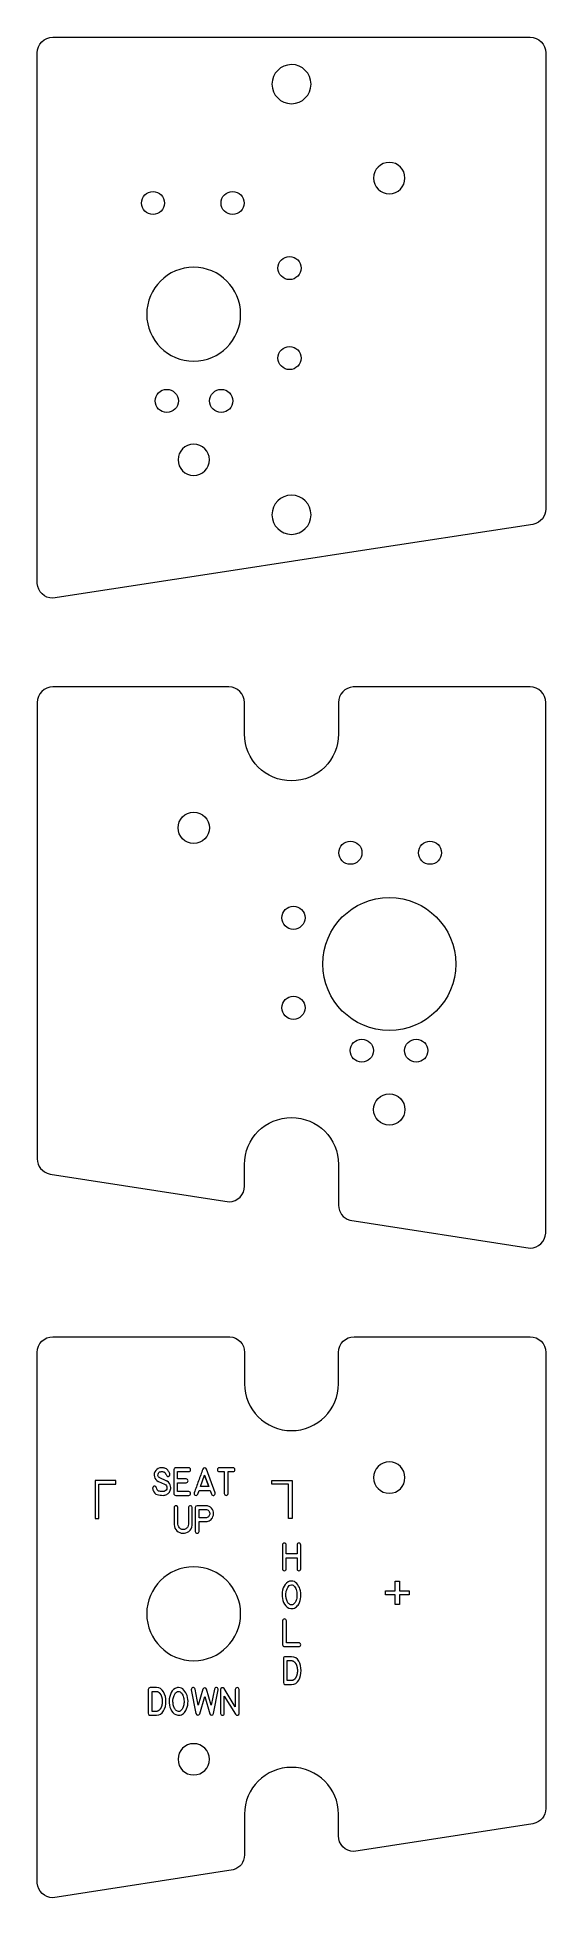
# Model space of a CAD drawing. Header units: millimetres. Extents: x -31 to 34, y -119 to 119.
import ezdxf

# ---------------------------------------------------------------- set-up
doc = ezdxf.new("R2010")
doc.units = ezdxf.units.MM
doc.header["$MEASUREMENT"] = 0
doc.layers.add('Layer 1', color=7, linetype='Continuous')

msp = doc.modelspace()

# ---------------------------------------------------------------- linework, layer by layer
at = {"layer": 'Layer 1', "color": 250, "lineweight": 9}
for centre in [(-15.7795, 97.6643), (-5.6126, 97.6643), (1.6674, 89.3531), (1.6674, 77.8549), (-14.0139, 72.3789), (-7.0639, 72.3789)]:
    msp.add_ellipse(centre, major_axis=(0, 1.475), ratio=1, dxfattribs=at)
at = {"layer": 'Layer 1', "color": 240, "lineweight": 9}
for centre in [(9.4548, 14.636), (19.6217, 14.636), (2.1748, 6.3248), (2.1748, -5.1734), (10.9061, -10.6494), (17.8561, -10.6494)]:
    msp.add_ellipse(centre, major_axis=(0, 1.475), ratio=1, dxfattribs=at)
at = {"layer": 'Layer 1', "color": 250, "lineweight": 9}
for points, knots in [([(32.4211, 118.8503), (32.4211, 118.8503), (-28.5789, 118.8503), (-28.5789, 118.8503), (-28.5789, 118.8503), (-29.6789, 118.8503), (-30.5789, 117.9503), (-30.5789, 116.8503), (-30.5789, 116.8503), (-30.5789, 116.8503), (-30.5789, 49.0426), (-30.5789, 49.0426), (-30.5789, 49.0426), (-30.519, 47.997), (-29.6463, 47.1599), (-28.5868, 47.1575), (-28.5868, 47.1575), (-28.5868, 47.1575), (-5.5182, 50.7144), (-5.5182, 50.7144), (-5.5182, 50.7144), (-5.5182, 50.7144), (9.8818, 53.075), (9.8818, 53.075), (9.8818, 53.075), (9.8818, 53.075), (32.7761, 56.5972), (32.7761, 56.5972), (32.7761, 56.5972), (33.8403, 56.9139), (34.396, 57.5672), (34.4211, 58.5715), (34.4211, 58.5715), (34.4211, 58.5715), (34.4211, 116.8503), (34.4211, 116.8503), (34.4211, 116.8503), (34.4211, 117.9503), (33.5211, 118.8503), (32.4211, 118.8503)], [0, 0, 0, 0, 0.09090909, 0.09090909, 0.09090909, 0.09090909, 0.18181818, 0.18181818, 0.18181818, 0.18181818, 0.27272727, 0.27272727, 0.27272727, 0.27272727, 0.36363636, 0.36363636, 0.36363636, 0.36363636, 0.45454545, 0.45454545, 0.45454545, 0.45454545, 0.54545455, 0.54545455, 0.54545455, 0.54545455, 0.63636364, 0.63636364, 0.63636364, 0.63636364, 0.72727273, 0.72727273, 0.72727273, 0.72727273, 0.81818182, 0.81818182, 0.81818182, 0.81818182, 1, 1, 1, 1]), ([(1.9213, 115.3503), (3.3019, 115.3503), (4.4213, 114.2301), (4.4213, 112.8498), (4.4213, 112.8498), (4.4215, 111.4703), (3.3017, 110.3503), (1.9212, 110.3503), (1.9212, 110.3503), (0.5409, 110.3514), (-0.5787, 111.4696), (-0.5787, 112.8498), (-0.5787, 112.8498), (-0.5784, 114.2313), (0.5408, 115.3493), (1.9213, 115.3503)], [0, 0, 0, 0, 0.2, 0.2, 0.2, 0.2, 0.4, 0.4, 0.4, 0.4, 0.6, 0.6, 0.6, 0.6, 1, 1, 1, 1]), ([(14.4211, 102.8506), (15.5255, 102.8506), (16.421, 101.9543), (16.421, 100.8499), (16.421, 100.8499), (16.4212, 99.7461), (15.5254, 98.85), (14.421, 98.85), (14.421, 98.85), (13.3168, 98.8509), (12.4211, 99.7456), (12.4211, 100.8499), (12.4211, 100.8499), (12.4213, 101.9553), (13.3167, 102.8498), (14.4211, 102.8506)], [0, 0, 0, 0, 0.2, 0.2, 0.2, 0.2, 0.4, 0.4, 0.4, 0.4, 0.6, 0.6, 0.6, 0.6, 1, 1, 1, 1]), ([(-10.5788, 89.4504), (-7.2656, 89.4504), (-4.5789, 86.7633), (-4.5789, 83.4502), (-4.5789, 83.4502), (-4.5789, 80.1375), (-7.2656, 77.4504), (-10.5788, 77.4504), (-10.5788, 77.4504), (-13.8919, 77.4512), (-16.5789, 80.1371), (-16.5789, 83.4502), (-16.5789, 83.4502), (-16.5787, 86.7642), (-13.892, 89.4501), (-10.5788, 89.4504)], [0, 0, 0, 0, 0.2, 0.2, 0.2, 0.2, 0.4, 0.4, 0.4, 0.4, 0.6, 0.6, 0.6, 0.6, 1, 1, 1, 1]), ([(-10.5789, 66.8506), (-9.4745, 66.8506), (-8.579, 65.9543), (-8.579, 64.8499), (-8.579, 64.8499), (-8.5788, 63.746), (-9.4746, 62.85), (-10.579, 62.85), (-10.579, 62.85), (-11.6832, 62.851), (-12.5789, 63.7456), (-12.5789, 64.8499), (-12.5789, 64.8499), (-12.5787, 65.9552), (-11.6833, 66.8498), (-10.5789, 66.8506)], [0, 0, 0, 0, 0.2, 0.2, 0.2, 0.2, 0.4, 0.4, 0.4, 0.4, 0.6, 0.6, 0.6, 0.6, 1, 1, 1, 1]), ([(1.921, 60.3267), (3.3016, 60.3267), (4.421, 59.2065), (4.421, 57.8262), (4.421, 57.8262), (4.4212, 56.4467), (3.3014, 55.3267), (1.9209, 55.3267), (1.9209, 55.3267), (0.5406, 55.3278), (-0.579, 56.446), (-0.579, 57.8262), (-0.579, 57.8262), (-0.5787, 59.2077), (0.5405, 60.3257), (1.921, 60.3267)], [0, 0, 0, 0, 0.2, 0.2, 0.2, 0.2, 0.4, 0.4, 0.4, 0.4, 0.6, 0.6, 0.6, 0.6, 1, 1, 1, 1]), ([(-28.5789, 35.822), (-28.5789, 35.822), (-6.0789, 35.822), (-6.0789, 35.822), (-6.0789, 35.822), (-4.9789, 35.822), (-4.0789, 34.922), (-4.0789, 33.822), (-4.0789, 33.822), (-4.0789, 33.822), (-4.0789, 29.822), (-4.0789, 29.822), (-4.0789, 29.822), (-4.0789, 26.5082), (-1.3926, 23.822), (1.9211, 23.822), (1.9211, 23.822), (5.2348, 23.822), (7.9211, 26.5082), (7.9211, 29.822), (7.9211, 29.822), (7.9211, 29.822), (7.9211, 33.8249), (7.9211, 33.8249), (7.9211, 33.8249), (7.9211, 34.889), (8.7633, 35.7659), (9.814, 35.822), (9.814, 35.822), (9.814, 35.822), (32.4211, 35.822), (32.4211, 35.822), (32.4211, 35.822), (33.5211, 35.822), (34.4211, 34.922), (34.4211, 33.822), (34.4211, 33.822), (34.4211, 33.822), (34.4211, -33.9857), (34.4211, -33.9857), (34.4211, -33.9857), (34.3612, -35.0313), (33.4885, -35.8684), (32.429, -35.8708), (32.429, -35.8708), (32.429, -35.8708), (9.3604, -32.3139), (9.3604, -32.3139), (9.3604, -32.3139), (8.4579, -31.9946), (7.9907, -31.3617), (7.9217, -30.398), (7.9217, -30.398), (7.9217, -30.398), (7.9217, -25.1926), (7.9217, -25.1926), (7.9217, -25.1926), (7.9217, -21.8788), (5.2348, -19.2016), (1.9211, -19.2016), (1.9211, -19.2016), (-1.3926, -19.2016), (-4.0789, -21.8878), (-4.0789, -25.2016), (-4.0789, -25.2016), (-4.0789, -25.2016), (-4.0789, -27.9538), (-4.0789, -27.9538), (-4.0789, -27.9538), (-4.0789, -29.0406), (-4.9576, -29.9321), (-6.0396, -29.9533), (-6.0396, -29.9533), (-6.0396, -29.9533), (-28.9339, -26.4311), (-28.9339, -26.4311), (-28.9339, -26.4311), (-29.9981, -26.1144), (-30.5538, -25.4611), (-30.5789, -24.4568), (-30.5789, -24.4568), (-30.5789, -24.4568), (-30.5789, 33.822), (-30.5789, 33.822), (-30.5789, 33.822), (-30.5789, 34.922), (-29.6789, 35.822), (-28.5789, 35.822)], [0, 0, 0, 0, 0.04347826, 0.04347826, 0.04347826, 0.04347826, 0.08695652, 0.08695652, 0.08695652, 0.08695652, 0.13043478, 0.13043478, 0.13043478, 0.13043478, 0.17391304, 0.17391304, 0.17391304, 0.17391304, 0.2173913, 0.2173913, 0.2173913, 0.2173913, 0.26086957, 0.26086957, 0.26086957, 0.26086957, 0.30434783, 0.30434783, 0.30434783, 0.30434783, 0.34782609, 0.34782609, 0.34782609, 0.34782609, 0.39130435, 0.39130435, 0.39130435, 0.39130435, 0.43478261, 0.43478261, 0.43478261, 0.43478261, 0.47826087, 0.47826087, 0.47826087, 0.47826087, 0.52173913, 0.52173913, 0.52173913, 0.52173913, 0.56521739, 0.56521739, 0.56521739, 0.56521739, 0.60869565, 0.60869565, 0.60869565, 0.60869565, 0.65217391, 0.65217391, 0.65217391, 0.65217391, 0.69565217, 0.69565217, 0.69565217, 0.69565217, 0.73913043, 0.73913043, 0.73913043, 0.73913043, 0.7826087, 0.7826087, 0.7826087, 0.7826087, 0.82608696, 0.82608696, 0.82608696, 0.82608696, 0.86956522, 0.86956522, 0.86956522, 0.86956522, 0.91304348, 0.91304348, 0.91304348, 0.91304348, 1, 1, 1, 1]), ([(-10.5789, 19.8223), (-11.6833, 19.8223), (-12.5788, 18.926), (-12.5788, 17.8216), (-12.5788, 17.8216), (-12.579, 16.7178), (-11.6832, 15.8217), (-10.5788, 15.8217), (-10.5788, 15.8217), (-9.4746, 15.8226), (-8.5789, 16.7173), (-8.5789, 17.8216), (-8.5789, 17.8216), (-8.5791, 18.927), (-9.4745, 19.8215), (-10.5789, 19.8223)], [0, 0, 0, 0, 0.2, 0.2, 0.2, 0.2, 0.4, 0.4, 0.4, 0.4, 0.6, 0.6, 0.6, 0.6, 1, 1, 1, 1]), ([(14.421, 8.9221), (9.7273, 8.9221), (5.9211, 5.1154), (5.9211, 0.4218), (5.9211, 0.4218), (5.9211, -4.2712), (9.7273, -8.0779), (14.421, -8.0779), (14.421, -8.0779), (19.1145, -8.0768), (22.9211, -4.2718), (22.9211, 0.4218), (22.9211, 0.4218), (22.9208, 5.1167), (19.1147, 8.9217), (14.421, 8.9221)], [0, 0, 0, 0, 0.2, 0.2, 0.2, 0.2, 0.4, 0.4, 0.4, 0.4, 0.6, 0.6, 0.6, 0.6, 1, 1, 1, 1]), ([(14.4211, -16.1777), (13.3167, -16.1777), (12.4212, -17.074), (12.4212, -18.1784), (12.4212, -18.1784), (12.421, -19.2823), (13.3168, -20.1783), (14.4212, -20.1783), (14.4212, -20.1783), (15.5254, -20.1773), (16.4211, -19.2827), (16.4211, -18.1784), (16.4211, -18.1784), (16.4209, -17.0731), (15.5255, -16.1785), (14.4211, -16.1777)], [0, 0, 0, 0, 0.2, 0.2, 0.2, 0.2, 0.4, 0.4, 0.4, 0.4, 0.6, 0.6, 0.6, 0.6, 1, 1, 1, 1]), ([(32.4211, -47.2063), (32.4211, -47.2063), (9.9211, -47.2063), (9.9211, -47.2063), (9.9211, -47.2063), (8.8211, -47.2063), (7.9211, -48.1063), (7.9211, -49.2063), (7.9211, -49.2063), (7.9211, -49.2063), (7.9211, -53.2063), (7.9211, -53.2063), (7.9211, -53.2063), (7.9211, -56.5201), (5.2348, -59.2063), (1.9211, -59.2063), (1.9211, -59.2063), (-1.3926, -59.2063), (-4.0789, -56.5201), (-4.0789, -53.2063), (-4.0789, -53.2063), (-4.0789, -53.2063), (-4.0789, -49.2034), (-4.0789, -49.2034), (-4.0789, -49.2034), (-4.0789, -48.1393), (-4.9211, -47.2624), (-5.9718, -47.2063), (-5.9718, -47.2063), (-5.9718, -47.2063), (-28.5789, -47.2063), (-28.5789, -47.2063), (-28.5789, -47.2063), (-29.6789, -47.2063), (-30.5789, -48.1063), (-30.5789, -49.2063), (-30.5789, -49.2063), (-30.5789, -49.2063), (-30.5789, -117.014), (-30.5789, -117.014), (-30.5789, -117.014), (-30.519, -118.0596), (-29.6463, -118.8967), (-28.5868, -118.8991), (-28.5868, -118.8991), (-28.5868, -118.8991), (-5.5182, -115.3422), (-5.5182, -115.3422), (-5.5182, -115.3422), (-4.6157, -115.0229), (-4.1485, -114.39), (-4.0795, -113.4263), (-4.0795, -113.4263), (-4.0795, -113.4263), (-4.0795, -108.2209), (-4.0795, -108.2209), (-4.0795, -108.2209), (-4.0795, -104.9071), (-1.3926, -102.2299), (1.9211, -102.2299), (1.9211, -102.2299), (5.2348, -102.2299), (7.9211, -104.9161), (7.9211, -108.2299), (7.9211, -108.2299), (7.9211, -108.2299), (7.9211, -110.9821), (7.9211, -110.9821), (7.9211, -110.9821), (7.9211, -112.0689), (8.7998, -112.9604), (9.8818, -112.9816), (9.8818, -112.9816), (9.8818, -112.9816), (32.7761, -109.4594), (32.7761, -109.4594), (32.7761, -109.4594), (33.8403, -109.1427), (34.396, -108.4894), (34.4211, -107.4851), (34.4211, -107.4851), (34.4211, -107.4851), (34.4211, -49.2063), (34.4211, -49.2063), (34.4211, -49.2063), (34.4211, -48.1063), (33.5211, -47.2063), (32.4211, -47.2063)], [0, 0, 0, 0, 0.04347826, 0.04347826, 0.04347826, 0.04347826, 0.08695652, 0.08695652, 0.08695652, 0.08695652, 0.13043478, 0.13043478, 0.13043478, 0.13043478, 0.17391304, 0.17391304, 0.17391304, 0.17391304, 0.2173913, 0.2173913, 0.2173913, 0.2173913, 0.26086957, 0.26086957, 0.26086957, 0.26086957, 0.30434783, 0.30434783, 0.30434783, 0.30434783, 0.34782609, 0.34782609, 0.34782609, 0.34782609, 0.39130435, 0.39130435, 0.39130435, 0.39130435, 0.43478261, 0.43478261, 0.43478261, 0.43478261, 0.47826087, 0.47826087, 0.47826087, 0.47826087, 0.52173913, 0.52173913, 0.52173913, 0.52173913, 0.56521739, 0.56521739, 0.56521739, 0.56521739, 0.60869565, 0.60869565, 0.60869565, 0.60869565, 0.65217391, 0.65217391, 0.65217391, 0.65217391, 0.69565217, 0.69565217, 0.69565217, 0.69565217, 0.73913043, 0.73913043, 0.73913043, 0.73913043, 0.7826087, 0.7826087, 0.7826087, 0.7826087, 0.82608696, 0.82608696, 0.82608696, 0.82608696, 0.86956522, 0.86956522, 0.86956522, 0.86956522, 0.91304348, 0.91304348, 0.91304348, 0.91304348, 1, 1, 1, 1]), ([(14.4211, -63.206), (15.5255, -63.206), (16.421, -64.1023), (16.421, -65.2067), (16.421, -65.2067), (16.4212, -66.3105), (15.5254, -67.2066), (14.421, -67.2066), (14.421, -67.2066), (13.3168, -67.2057), (12.4211, -66.311), (12.4211, -65.2067), (12.4211, -65.2067), (12.4213, -64.1013), (13.3167, -63.2068), (14.4211, -63.206)], [0, 0, 0, 0, 0.2, 0.2, 0.2, 0.2, 0.4, 0.4, 0.4, 0.4, 0.6, 0.6, 0.6, 0.6, 1, 1, 1, 1]), ([(-10.5788, -76.6061), (-7.2656, -76.6061), (-4.5789, -79.2932), (-4.5789, -82.6064), (-4.5789, -82.6064), (-4.5789, -85.9192), (-7.2656, -88.6063), (-10.5788, -88.6063), (-10.5788, -88.6063), (-13.8919, -88.6055), (-16.5789, -85.9196), (-16.5789, -82.6064), (-16.5789, -82.6064), (-16.5787, -79.2923), (-13.892, -76.6064), (-10.5788, -76.6061)], [0, 0, 0, 0, 0.2, 0.2, 0.2, 0.2, 0.4, 0.4, 0.4, 0.4, 0.6, 0.6, 0.6, 0.6, 1, 1, 1, 1]), ([(-10.5789, -99.206), (-9.4745, -99.206), (-8.579, -100.1023), (-8.579, -101.2067), (-8.579, -101.2067), (-8.5788, -102.3106), (-9.4746, -103.2066), (-10.579, -103.2066), (-10.579, -103.2066), (-11.6832, -103.2056), (-12.5789, -102.311), (-12.5789, -101.2067), (-12.5789, -101.2067), (-12.5787, -100.1014), (-11.6833, -99.2068), (-10.5789, -99.206)], [0, 0, 0, 0, 0.2, 0.2, 0.2, 0.2, 0.4, 0.4, 0.4, 0.4, 0.6, 0.6, 0.6, 0.6, 1, 1, 1, 1])]:
    msp.add_open_spline(points, degree=3, knots=knots, dxfattribs=at)
at = {"layer": 'Layer 1', "color": 240, "lineweight": 9}
for points, knots in [([(-14.0967, -65.6058), (-14.0967, -65.6058), (-14.0691, -65.6175), (-14.0691, -65.6175), (-14.0691, -65.6175), (-14.0691, -65.6175), (-14.0379, -65.6328), (-14.0379, -65.6328), (-14.0379, -65.6328), (-14.0379, -65.6328), (-14.0103, -65.6487), (-14.0103, -65.6487), (-14.0103, -65.6487), (-14.0026, -65.6546), (-13.9932, -65.6599), (-13.9838, -65.6652), (-13.9838, -65.6652), (-13.9738, -65.6699), (-13.9644, -65.6757), (-13.955, -65.681), (-13.955, -65.681), (-13.7281, -65.8304), (-13.587, -66.0373), (-13.5335, -66.3013), (-13.5335, -66.3013), (-13.5129, -66.4048), (-13.5082, -66.5112), (-13.5193, -66.62), (-13.5193, -66.62), (-13.5382, -66.7764), (-13.5928, -66.9204), (-13.684, -67.0533), (-13.684, -67.0533), (-13.7751, -67.1862), (-13.8898, -67.2885), (-14.0273, -67.3608), (-14.0273, -67.3608), (-14.1755, -67.439), (-14.329, -67.4778), (-14.4877, -67.4778), (-14.4877, -67.4778), (-14.754, -67.4778), (-15.008, -67.4437), (-15.2509, -67.3755), (-15.2509, -67.3755), (-15.4931, -67.3073), (-15.6659, -67.1245), (-15.7688, -66.8269), (-15.7688, -66.8269), (-15.783, -66.7887), (-15.7929, -66.7499), (-15.8, -66.7099), (-15.8, -66.7099), (-15.8071, -66.6694), (-15.8153, -66.6294), (-15.8241, -66.5888), (-15.8241, -66.5888), (-15.8412, -66.5065), (-15.8212, -66.4336), (-15.763, -66.3701), (-15.763, -66.3701), (-15.7053, -66.3072), (-15.633, -66.2831), (-15.5472, -66.2978), (-15.5472, -66.2978), (-15.4561, -66.3166), (-15.3931, -66.3725), (-15.3573, -66.4665), (-15.3573, -66.4665), (-15.3573, -66.4665), (-15.352, -66.4824), (-15.352, -66.4824), (-15.352, -66.4824), (-15.2973, -66.7317), (-15.2009, -66.8805), (-15.0639, -66.9287), (-15.0639, -66.9287), (-14.9263, -66.9769), (-14.7358, -66.9986), (-14.4912, -66.9939), (-14.4912, -66.9939), (-14.266, -66.9939), (-14.1114, -66.8881), (-14.0273, -66.677), (-14.0273, -66.677), (-13.9909, -66.5829), (-13.985, -66.4848), (-14.0103, -66.383), (-14.0103, -66.383), (-14.0356, -66.2819), (-14.0855, -66.1967), (-14.1602, -66.1291), (-14.1602, -66.1291), (-14.1937, -66.1002), (-14.2372, -66.0738), (-14.2913, -66.0485), (-14.2913, -66.0485), (-14.2913, -66.0485), (-15.0886, -65.6987), (-15.0886, -65.6987), (-15.0886, -65.6987), (-15.0886, -65.6987), (-15.1145, -65.6846), (-15.1145, -65.6846), (-15.1145, -65.6846), (-15.3755, -65.547), (-15.5372, -65.3512), (-15.6001, -65.0972), (-15.6001, -65.0972), (-15.6771, -64.8032), (-15.6236, -64.5398), (-15.439, -64.3058), (-15.439, -64.3058), (-15.255, -64.0724), (-15.0127, -63.9554), (-14.7135, -63.9554), (-14.7135, -63.9554), (-14.7135, -63.9554), (-14.5236, -63.9607), (-14.5236, -63.9607), (-14.5236, -63.9607), (-14.4618, -63.9719), (-14.4019, -63.983), (-14.3448, -63.9942), (-14.3448, -63.9942), (-14.2872, -64.0048), (-14.229, -64.0236), (-14.1708, -64.0501), (-14.1708, -64.0501), (-14.0262, -64.1177), (-13.915, -64.2112), (-13.838, -64.3293), (-13.838, -64.3293), (-13.761, -64.4475), (-13.6916, -64.5757), (-13.6299, -64.7133), (-13.6299, -64.7133), (-13.624, -64.7262), (-13.6187, -64.7409), (-13.614, -64.758), (-13.614, -64.758), (-13.6017, -64.8144), (-13.6075, -64.8655), (-13.6316, -64.9114), (-13.6316, -64.9114), (-13.6452, -64.9402), (-13.6599, -64.962), (-13.6746, -64.9767), (-13.6746, -64.9767), (-13.6893, -64.992), (-13.7016, -65.002), (-13.7104, -65.0078), (-13.7104, -65.0078), (-13.7704, -65.0502), (-13.8357, -65.0631), (-13.9068, -65.0455), (-13.9068, -65.0455), (-13.9785, -65.0296), (-14.0326, -64.9837), (-14.0708, -64.9079), (-14.0708, -64.9079), (-14.1008, -64.8414), (-14.1326, -64.7732), (-14.1661, -64.7039), (-14.1661, -64.7039), (-14.2002, -64.6345), (-14.2478, -64.5769), (-14.3084, -64.5304), (-14.3084, -64.5304), (-14.3337, -64.5122), (-14.3583, -64.4987), (-14.3819, -64.4904), (-14.3819, -64.4904), (-14.4054, -64.4816), (-14.4313, -64.4722), (-14.4601, -64.4616), (-14.4601, -64.4616), (-14.4601, -64.4616), (-14.5718, -64.4428), (-14.5718, -64.4428), (-14.5718, -64.4428), (-14.5718, -64.4428), (-14.7305, -64.4375), (-14.7305, -64.4375), (-14.7305, -64.4375), (-14.8846, -64.4399), (-15.0022, -64.5063), (-15.0833, -64.6374), (-15.0833, -64.6374), (-15.1386, -64.7215), (-15.1591, -64.815), (-15.1456, -64.9185), (-15.1456, -64.9185), (-15.1297, -65.0455), (-15.0698, -65.1442), (-14.9663, -65.2148), (-14.9663, -65.2148), (-14.9616, -65.2177), (-14.9569, -65.2218), (-14.951, -65.226), (-14.951, -65.226), (-14.9451, -65.2295), (-14.9387, -65.2336), (-14.9322, -65.2371), (-14.9322, -65.2371), (-14.9322, -65.2371), (-14.9128, -65.2454), (-14.9128, -65.2454), (-14.9128, -65.2454), (-14.9128, -65.2454), (-14.8922, -65.2542), (-14.8922, -65.2542), (-14.8922, -65.2542), (-14.8922, -65.2542), (-14.0967, -65.6058), (-14.0967, -65.6058)], [0, 0, 0, 0, 0.01818182, 0.01818182, 0.01818182, 0.01818182, 0.03636364, 0.03636364, 0.03636364, 0.03636364, 0.05454545, 0.05454545, 0.05454545, 0.05454545, 0.07272727, 0.07272727, 0.07272727, 0.07272727, 0.09090909, 0.09090909, 0.09090909, 0.09090909, 0.10909091, 0.10909091, 0.10909091, 0.10909091, 0.12727273, 0.12727273, 0.12727273, 0.12727273, 0.14545455, 0.14545455, 0.14545455, 0.14545455, 0.16363636, 0.16363636, 0.16363636, 0.16363636, 0.18181818, 0.18181818, 0.18181818, 0.18181818, 0.2, 0.2, 0.2, 0.2, 0.21818182, 0.21818182, 0.21818182, 0.21818182, 0.23636364, 0.23636364, 0.23636364, 0.23636364, 0.25454545, 0.25454545, 0.25454545, 0.25454545, 0.27272727, 0.27272727, 0.27272727, 0.27272727, 0.29090909, 0.29090909, 0.29090909, 0.29090909, 0.30909091, 0.30909091, 0.30909091, 0.30909091, 0.32727273, 0.32727273, 0.32727273, 0.32727273, 0.34545455, 0.34545455, 0.34545455, 0.34545455, 0.36363636, 0.36363636, 0.36363636, 0.36363636, 0.38181818, 0.38181818, 0.38181818, 0.38181818, 0.4, 0.4, 0.4, 0.4, 0.41818182, 0.41818182, 0.41818182, 0.41818182, 0.43636364, 0.43636364, 0.43636364, 0.43636364, 0.45454545, 0.45454545, 0.45454545, 0.45454545, 0.47272727, 0.47272727, 0.47272727, 0.47272727, 0.49090909, 0.49090909, 0.49090909, 0.49090909, 0.50909091, 0.50909091, 0.50909091, 0.50909091, 0.52727273, 0.52727273, 0.52727273, 0.52727273, 0.54545455, 0.54545455, 0.54545455, 0.54545455, 0.56363636, 0.56363636, 0.56363636, 0.56363636, 0.58181818, 0.58181818, 0.58181818, 0.58181818, 0.6, 0.6, 0.6, 0.6, 0.61818182, 0.61818182, 0.61818182, 0.61818182, 0.63636364, 0.63636364, 0.63636364, 0.63636364, 0.65454545, 0.65454545, 0.65454545, 0.65454545, 0.67272727, 0.67272727, 0.67272727, 0.67272727, 0.69090909, 0.69090909, 0.69090909, 0.69090909, 0.70909091, 0.70909091, 0.70909091, 0.70909091, 0.72727273, 0.72727273, 0.72727273, 0.72727273, 0.74545455, 0.74545455, 0.74545455, 0.74545455, 0.76363636, 0.76363636, 0.76363636, 0.76363636, 0.78181818, 0.78181818, 0.78181818, 0.78181818, 0.8, 0.8, 0.8, 0.8, 0.81818182, 0.81818182, 0.81818182, 0.81818182, 0.83636364, 0.83636364, 0.83636364, 0.83636364, 0.85454545, 0.85454545, 0.85454545, 0.85454545, 0.87272727, 0.87272727, 0.87272727, 0.87272727, 0.89090909, 0.89090909, 0.89090909, 0.89090909, 0.90909091, 0.90909091, 0.90909091, 0.90909091, 0.92727273, 0.92727273, 0.92727273, 0.92727273, 0.94545455, 0.94545455, 0.94545455, 0.94545455, 0.96363636, 0.96363636, 0.96363636, 0.96363636, 1, 1, 1, 1]), ([(-11.2105, -64.4358), (-11.2105, -64.4358), (-12.6386, -64.4358), (-12.6386, -64.4358), (-12.6386, -64.4358), (-12.6386, -64.4358), (-12.6386, -65.3782), (-12.6386, -65.3782), (-12.6386, -65.3782), (-12.6386, -65.3782), (-11.5497, -65.3782), (-11.5497, -65.3782), (-11.5497, -65.3782), (-11.3869, -65.4023), (-11.3057, -65.4841), (-11.3063, -65.6234), (-11.3063, -65.6234), (-11.3069, -65.7633), (-11.388, -65.8445), (-11.5497, -65.8674), (-11.5497, -65.8674), (-11.5497, -65.8674), (-12.6386, -65.8674), (-12.6386, -65.8674), (-12.6386, -65.8674), (-12.6386, -65.8674), (-12.6386, -66.9992), (-12.6386, -66.9992), (-12.6386, -66.9992), (-12.6386, -66.9992), (-11.2105, -66.9992), (-11.2105, -66.9992), (-11.2105, -66.9992), (-11.0488, -67.0233), (-10.9677, -67.1039), (-10.9677, -67.242), (-10.9677, -67.242), (-10.9677, -67.3796), (-11.0488, -67.4602), (-11.2105, -67.4831), (-11.2105, -67.4831), (-11.2105, -67.4831), (-12.8779, -67.4831), (-12.8779, -67.4831), (-12.8779, -67.4831), (-13.0214, -67.4649), (-13.1031, -67.3831), (-13.1225, -67.2385), (-13.1225, -67.2385), (-13.1225, -67.2385), (-13.1225, -64.1965), (-13.1225, -64.1965), (-13.1225, -64.1965), (-13.1007, -64.0448), (-13.019, -63.9648), (-12.8779, -63.9554), (-12.8779, -63.9554), (-12.8779, -63.9554), (-11.2105, -63.9554), (-11.2105, -63.9554), (-11.2105, -63.9554), (-11.0488, -63.9677), (-10.9677, -64.0489), (-10.9683, -64.1976), (-10.9683, -64.1976), (-10.9688, -64.3464), (-11.05, -64.4258), (-11.2105, -64.4358)], [0, 0, 0, 0, 0.05555556, 0.05555556, 0.05555556, 0.05555556, 0.11111111, 0.11111111, 0.11111111, 0.11111111, 0.16666667, 0.16666667, 0.16666667, 0.16666667, 0.22222222, 0.22222222, 0.22222222, 0.22222222, 0.27777778, 0.27777778, 0.27777778, 0.27777778, 0.33333333, 0.33333333, 0.33333333, 0.33333333, 0.38888889, 0.38888889, 0.38888889, 0.38888889, 0.44444444, 0.44444444, 0.44444444, 0.44444444, 0.5, 0.5, 0.5, 0.5, 0.55555556, 0.55555556, 0.55555556, 0.55555556, 0.61111111, 0.61111111, 0.61111111, 0.61111111, 0.66666667, 0.66666667, 0.66666667, 0.66666667, 0.72222222, 0.72222222, 0.72222222, 0.72222222, 0.77777778, 0.77777778, 0.77777778, 0.77777778, 0.83333333, 0.83333333, 0.83333333, 0.83333333, 0.88888889, 0.88888889, 0.88888889, 0.88888889, 1, 1, 1, 1]), ([(-10.5121, -67.1509), (-10.3286, -66.6441), (-10.1446, -66.1379), (-9.9606, -65.6322), (-9.9606, -65.6322), (-9.7759, -65.1266), (-9.5913, -64.6204), (-9.4067, -64.1141), (-9.4067, -64.1141), (-9.3685, -64.0095), (-9.2932, -63.9566), (-9.1809, -63.9554), (-9.1809, -63.9554), (-9.068, -63.9542), (-8.9922, -64.0071), (-8.9534, -64.1141), (-8.9534, -64.1141), (-8.9534, -64.1141), (-7.8492, -67.1591), (-7.8492, -67.1591), (-7.8492, -67.1591), (-7.8151, -67.3214), (-7.8645, -67.4255), (-7.9974, -67.4725), (-7.9974, -67.4725), (-8.1309, -67.5201), (-8.2332, -67.4713), (-8.3061, -67.3279), (-8.3061, -67.3279), (-8.3061, -67.3279), (-8.483, -66.8352), (-8.483, -66.8352), (-8.483, -66.8352), (-8.483, -66.8352), (-9.8871, -66.8352), (-9.8871, -66.8352), (-9.8871, -66.8352), (-9.8871, -66.8352), (-10.0593, -67.3161), (-10.0593, -67.3161), (-10.0593, -67.3161), (-10.1328, -67.4608), (-10.2375, -67.5078), (-10.3727, -67.4578), (-10.3727, -67.4578), (-10.5085, -67.4084), (-10.555, -67.3055), (-10.5121, -67.1509)], [0, 0, 0, 0, 0.07692308, 0.07692308, 0.07692308, 0.07692308, 0.15384615, 0.15384615, 0.15384615, 0.15384615, 0.23076923, 0.23076923, 0.23076923, 0.23076923, 0.30769231, 0.30769231, 0.30769231, 0.30769231, 0.38461538, 0.38461538, 0.38461538, 0.38461538, 0.46153846, 0.46153846, 0.46153846, 0.46153846, 0.53846154, 0.53846154, 0.53846154, 0.53846154, 0.61538462, 0.61538462, 0.61538462, 0.61538462, 0.69230769, 0.69230769, 0.69230769, 0.69230769, 0.76923077, 0.76923077, 0.76923077, 0.76923077, 0.84615385, 0.84615385, 0.84615385, 0.84615385, 1, 1, 1, 1]), ([(-6.6722, -67.242), (-6.6722, -67.242), (-6.6722, -64.441), (-6.6722, -64.441), (-6.6722, -64.441), (-6.6722, -64.441), (-7.3042, -64.441), (-7.3042, -64.441), (-7.3042, -64.441), (-7.4648, -64.4287), (-7.5453, -64.3476), (-7.5447, -64.1994), (-7.5447, -64.1994), (-7.5441, -64.0506), (-7.4636, -63.9689), (-7.3042, -63.9554), (-7.3042, -63.9554), (-7.3042, -63.9554), (-5.5557, -63.9554), (-5.5557, -63.9554), (-5.5557, -63.9554), (-5.3975, -63.9677), (-5.3176, -64.0495), (-5.317, -64.1994), (-5.317, -64.1994), (-5.3164, -64.3487), (-5.3963, -64.4299), (-5.5557, -64.441), (-5.5557, -64.441), (-5.5557, -64.441), (-6.186, -64.441), (-6.186, -64.441), (-6.186, -64.441), (-6.186, -64.441), (-6.186, -67.242), (-6.186, -67.242), (-6.186, -67.242), (-6.2124, -67.4049), (-6.2971, -67.4855), (-6.4405, -67.4831), (-6.4405, -67.4831), (-6.5834, -67.4807), (-6.6604, -67.4002), (-6.6722, -67.242)], [0, 0, 0, 0, 0.08333333, 0.08333333, 0.08333333, 0.08333333, 0.16666667, 0.16666667, 0.16666667, 0.16666667, 0.25, 0.25, 0.25, 0.25, 0.33333333, 0.33333333, 0.33333333, 0.33333333, 0.41666667, 0.41666667, 0.41666667, 0.41666667, 0.5, 0.5, 0.5, 0.5, 0.58333333, 0.58333333, 0.58333333, 0.58333333, 0.66666667, 0.66666667, 0.66666667, 0.66666667, 0.75, 0.75, 0.75, 0.75, 0.83333333, 0.83333333, 0.83333333, 0.83333333, 1, 1, 1, 1]), ([(-22.9355, -65.5915), (-22.9355, -65.5915), (-22.7143, -65.5915), (-22.7143, -65.5915), (-22.7143, -65.5915), (-22.7143, -65.5915), (-20.5451, -65.5915), (-20.5451, -65.5915), (-20.5451, -65.5915), (-20.5451, -65.5915), (-20.5451, -66.0342), (-20.5451, -66.0342), (-20.5451, -66.0342), (-20.5451, -66.0342), (-22.7143, -66.0342), (-22.7143, -66.0342), (-22.7143, -66.0342), (-22.7143, -66.0342), (-22.7143, -70.4343), (-22.7143, -70.4343), (-22.7143, -70.4343), (-22.7143, -70.4343), (-23.1569, -70.4343), (-23.1569, -70.4343), (-23.1569, -70.4343), (-23.1569, -70.4343), (-23.1569, -65.5915), (-23.1569, -65.5915), (-23.1569, -65.5915), (-23.1569, -65.5915), (-22.9355, -65.5915), (-22.9355, -65.5915)], [0, 0, 0, 0, 0.11111111, 0.11111111, 0.11111111, 0.11111111, 0.22222222, 0.22222222, 0.22222222, 0.22222222, 0.33333333, 0.33333333, 0.33333333, 0.33333333, 0.44444444, 0.44444444, 0.44444444, 0.44444444, 0.55555556, 0.55555556, 0.55555556, 0.55555556, 0.66666667, 0.66666667, 0.66666667, 0.66666667, 0.77777778, 0.77777778, 0.77777778, 0.77777778, 1, 1, 1, 1]), ([(-8.6588, -66.3513), (-8.6588, -66.3513), (-9.1827, -64.9044), (-9.1827, -64.9044), (-9.1827, -64.9044), (-9.1827, -64.9044), (-9.7095, -66.3513), (-9.7095, -66.3513), (-9.7095, -66.3513), (-9.7095, -66.3513), (-8.6588, -66.3513), (-8.6588, -66.3513)], [0, 0, 0, 0, 0.25, 0.25, 0.25, 0.25, 0.5, 0.5, 0.5, 0.5, 1, 1, 1, 1]), ([(-9.1827, -64.9044), (-9.1827, -64.9044), (-8.6588, -66.3513), (-8.6588, -66.3513), (-8.6588, -66.3513), (-8.6588, -66.3513), (-9.1827, -64.9044), (-9.1827, -64.9044)], [0, 0, 0, 0, 0.33333333, 0.33333333, 0.33333333, 0.33333333, 1, 1, 1, 1]), ([(1.7777, -65.5915), (1.7777, -65.5915), (1.5565, -65.5915), (1.5565, -65.5915), (1.5565, -65.5915), (1.5565, -65.5915), (-0.6127, -65.5915), (-0.6127, -65.5915), (-0.6127, -65.5915), (-0.6127, -65.5915), (-0.6127, -66.0342), (-0.6127, -66.0342), (-0.6127, -66.0342), (-0.6127, -66.0342), (1.5565, -66.0342), (1.5565, -66.0342), (1.5565, -66.0342), (1.5565, -66.0342), (1.5565, -70.4343), (1.5565, -70.4343), (1.5565, -70.4343), (1.5565, -70.4343), (1.9991, -70.4343), (1.9991, -70.4343), (1.9991, -70.4343), (1.9991, -70.4343), (1.9991, -65.5915), (1.9991, -65.5915), (1.9991, -65.5915), (1.9991, -65.5915), (1.7777, -65.5915), (1.7777, -65.5915)], [0, 0, 0, 0, 0.11111111, 0.11111111, 0.11111111, 0.11111111, 0.22222222, 0.22222222, 0.22222222, 0.22222222, 0.33333333, 0.33333333, 0.33333333, 0.33333333, 0.44444444, 0.44444444, 0.44444444, 0.44444444, 0.55555556, 0.55555556, 0.55555556, 0.55555556, 0.66666667, 0.66666667, 0.66666667, 0.66666667, 0.77777778, 0.77777778, 0.77777778, 0.77777778, 1, 1, 1, 1]), ([(-10.7628, -71.162), (-10.7628, -71.162), (-10.7628, -71.1967), (-10.7628, -71.1967), (-10.7628, -71.1967), (-10.7663, -71.2543), (-10.7687, -71.2884), (-10.7693, -71.3002), (-10.7693, -71.3002), (-10.8175, -71.6512), (-10.9621, -71.9105), (-11.202, -72.0781), (-11.202, -72.0781), (-11.4419, -72.245), (-11.6982, -72.3232), (-11.9698, -72.3121), (-11.9698, -72.3121), (-12.2421, -72.3009), (-12.4914, -72.2021), (-12.7165, -72.0152), (-12.7165, -72.0152), (-12.9423, -71.8276), (-13.0652, -71.5548), (-13.0846, -71.1967), (-13.0846, -71.1967), (-13.0846, -71.1967), (-13.0846, -71.162), (-13.0846, -71.162), (-13.0846, -71.162), (-13.0846, -71.162), (-13.0846, -69.0384), (-13.0846, -69.0384), (-13.0846, -69.0384), (-13.0846, -69.0043), (-13.0781, -68.9731), (-13.0658, -68.9455), (-13.0658, -68.9455), (-13.0105, -68.8249), (-12.9188, -68.7773), (-12.7906, -68.8026), (-12.7906, -68.8026), (-12.663, -68.8279), (-12.599, -68.9067), (-12.599, -69.0384), (-12.599, -69.0384), (-12.599, -69.0384), (-12.599, -71.162), (-12.599, -71.162), (-12.599, -71.162), (-12.5819, -71.4266), (-12.4655, -71.6242), (-12.2503, -71.7547), (-12.2503, -71.7547), (-12.0345, -71.8858), (-11.8082, -71.8799), (-11.5706, -71.7376), (-11.5706, -71.7376), (-11.4636, -71.6747), (-11.3854, -71.593), (-11.3354, -71.4931), (-11.3354, -71.4931), (-11.2855, -71.3931), (-11.2561, -71.2826), (-11.2467, -71.162), (-11.2467, -71.162), (-11.2467, -71.162), (-11.2467, -69.0384), (-11.2467, -69.0384), (-11.2467, -69.0384), (-11.2467, -69.0178), (-11.2455, -69.0025), (-11.2431, -68.9919), (-11.2431, -68.9919), (-11.2167, -68.8508), (-11.1303, -68.7867), (-10.9833, -68.8008), (-10.9833, -68.8008), (-10.8363, -68.8144), (-10.7628, -68.8937), (-10.7628, -69.0384), (-10.7628, -69.0384), (-10.7628, -69.0384), (-10.7628, -71.162), (-10.7628, -71.162)], [0, 0, 0, 0, 0.04545455, 0.04545455, 0.04545455, 0.04545455, 0.09090909, 0.09090909, 0.09090909, 0.09090909, 0.13636364, 0.13636364, 0.13636364, 0.13636364, 0.18181818, 0.18181818, 0.18181818, 0.18181818, 0.22727273, 0.22727273, 0.22727273, 0.22727273, 0.27272727, 0.27272727, 0.27272727, 0.27272727, 0.31818182, 0.31818182, 0.31818182, 0.31818182, 0.36363636, 0.36363636, 0.36363636, 0.36363636, 0.40909091, 0.40909091, 0.40909091, 0.40909091, 0.45454545, 0.45454545, 0.45454545, 0.45454545, 0.5, 0.5, 0.5, 0.5, 0.54545455, 0.54545455, 0.54545455, 0.54545455, 0.59090909, 0.59090909, 0.59090909, 0.59090909, 0.63636364, 0.63636364, 0.63636364, 0.63636364, 0.68181818, 0.68181818, 0.68181818, 0.68181818, 0.72727273, 0.72727273, 0.72727273, 0.72727273, 0.77272727, 0.77272727, 0.77272727, 0.77272727, 0.81818182, 0.81818182, 0.81818182, 0.81818182, 0.86363636, 0.86363636, 0.86363636, 0.86363636, 0.90909091, 0.90909091, 0.90909091, 0.90909091, 1, 1, 1, 1]), ([(-9.053, -68.7973), (-9.053, -68.7973), (-9.0201, -68.7973), (-9.0201, -68.7973), (-9.0201, -68.7973), (-8.8731, -68.8079), (-8.7379, -68.8408), (-8.6139, -68.8973), (-8.6139, -68.8973), (-8.3763, -69.0084), (-8.2082, -69.1918), (-8.1094, -69.447), (-8.1094, -69.447), (-8.0106, -69.7016), (-8.0118, -69.9503), (-8.1123, -70.1925), (-8.1123, -70.1925), (-8.1941, -70.3842), (-8.3146, -70.5347), (-8.4745, -70.6429), (-8.4745, -70.6429), (-8.6338, -70.7516), (-8.8161, -70.8122), (-9.0201, -70.8246), (-9.0201, -70.8246), (-9.0201, -70.8246), (-9.053, -70.8263), (-9.053, -70.8263), (-9.053, -70.8263), (-9.053, -70.8263), (-9.8903, -70.8263), (-9.8903, -70.8263), (-9.8903, -70.8263), (-9.8903, -70.8263), (-9.8903, -72.0822), (-9.8903, -72.0822), (-9.8903, -72.0822), (-9.9109, -72.2439), (-9.9926, -72.325), (-10.1349, -72.325), (-10.1349, -72.325), (-10.2772, -72.325), (-10.3583, -72.2439), (-10.3777, -72.0822), (-10.3777, -72.0822), (-10.3777, -72.0822), (-10.3777, -69.0384), (-10.3777, -69.0384), (-10.3777, -69.0384), (-10.3606, -68.8961), (-10.2848, -68.8155), (-10.1502, -68.7973), (-10.1502, -68.7973), (-10.1502, -68.7973), (-10.1349, -68.7973), (-10.1349, -68.7973), (-10.1349, -68.7973), (-10.1349, -68.7973), (-9.053, -68.7973), (-9.053, -68.7973)], [0, 0, 0, 0, 0.0625, 0.0625, 0.0625, 0.0625, 0.125, 0.125, 0.125, 0.125, 0.1875, 0.1875, 0.1875, 0.1875, 0.25, 0.25, 0.25, 0.25, 0.3125, 0.3125, 0.3125, 0.3125, 0.375, 0.375, 0.375, 0.375, 0.4375, 0.4375, 0.4375, 0.4375, 0.5, 0.5, 0.5, 0.5, 0.5625, 0.5625, 0.5625, 0.5625, 0.625, 0.625, 0.625, 0.625, 0.6875, 0.6875, 0.6875, 0.6875, 0.75, 0.75, 0.75, 0.75, 0.8125, 0.8125, 0.8125, 0.8125, 0.875, 0.875, 0.875, 0.875, 1, 1, 1, 1]), ([(-9.053, -69.2829), (-9.053, -69.2829), (-9.8903, -69.2829), (-9.8903, -69.2829), (-9.8903, -69.2829), (-9.8903, -69.2829), (-9.8903, -70.3389), (-9.8903, -70.3389), (-9.8903, -70.3389), (-9.8903, -70.3389), (-9.053, -70.3389), (-9.053, -70.3389), (-9.053, -70.3389), (-8.9219, -70.3389), (-8.8067, -70.2954), (-8.7062, -70.2078), (-8.7062, -70.2078), (-8.6056, -70.1208), (-8.5468, -70.0114), (-8.5292, -69.8809), (-8.5292, -69.8809), (-8.5086, -69.7221), (-8.5515, -69.5828), (-8.6568, -69.4629), (-8.6568, -69.4629), (-8.7626, -69.3429), (-8.8949, -69.2829), (-9.053, -69.2829)], [0, 0, 0, 0, 0.125, 0.125, 0.125, 0.125, 0.25, 0.25, 0.25, 0.25, 0.375, 0.375, 0.375, 0.375, 0.5, 0.5, 0.5, 0.5, 0.625, 0.625, 0.625, 0.625, 0.75, 0.75, 0.75, 0.75, 1, 1, 1, 1]), ([(0.7562, -76.8707), (0.7562, -76.8707), (0.7562, -73.8251), (0.7562, -73.8251), (0.7562, -73.8251), (0.7803, -73.6599), (0.8644, -73.5787), (1.0078, -73.5811), (1.0078, -73.5811), (1.1513, -73.584), (1.2295, -73.6658), (1.2418, -73.8251), (1.2418, -73.8251), (1.2418, -73.8251), (1.2418, -74.9639), (1.2418, -74.9639), (1.2418, -74.9639), (1.2418, -74.9639), (2.6288, -74.9639), (2.6288, -74.9639), (2.6288, -74.9639), (2.6288, -74.9639), (2.6288, -73.8251), (2.6288, -73.8251), (2.6288, -73.8251), (2.6529, -73.6634), (2.7341, -73.5817), (2.8722, -73.5811), (2.8722, -73.5811), (3.0104, -73.5805), (3.0927, -73.6622), (3.118, -73.8251), (3.118, -73.8251), (3.118, -73.8251), (3.118, -76.8707), (3.118, -76.8707), (3.118, -76.8707), (3.0927, -77.0324), (3.0104, -77.1129), (2.8722, -77.1123), (2.8722, -77.1123), (2.7341, -77.1117), (2.6529, -77.0312), (2.6288, -76.8707), (2.6288, -76.8707), (2.6288, -76.8707), (2.6288, -75.4531), (2.6288, -75.4531), (2.6288, -75.4531), (2.6288, -75.4531), (1.2418, -75.4531), (1.2418, -75.4531), (1.2418, -75.4531), (1.2418, -75.4531), (1.2418, -76.8707), (1.2418, -76.8707), (1.2418, -76.8707), (1.2295, -77.0288), (1.1513, -77.1094), (1.0078, -77.1117), (1.0078, -77.1117), (0.8644, -77.1141), (0.7803, -77.0335), (0.7562, -76.8707)], [0, 0, 0, 0, 0.05882353, 0.05882353, 0.05882353, 0.05882353, 0.11764706, 0.11764706, 0.11764706, 0.11764706, 0.17647059, 0.17647059, 0.17647059, 0.17647059, 0.23529412, 0.23529412, 0.23529412, 0.23529412, 0.29411765, 0.29411765, 0.29411765, 0.29411765, 0.35294118, 0.35294118, 0.35294118, 0.35294118, 0.41176471, 0.41176471, 0.41176471, 0.41176471, 0.47058824, 0.47058824, 0.47058824, 0.47058824, 0.52941176, 0.52941176, 0.52941176, 0.52941176, 0.58823529, 0.58823529, 0.58823529, 0.58823529, 0.64705882, 0.64705882, 0.64705882, 0.64705882, 0.70588235, 0.70588235, 0.70588235, 0.70588235, 0.76470588, 0.76470588, 0.76470588, 0.76470588, 0.82352941, 0.82352941, 0.82352941, 0.82352941, 0.88235294, 0.88235294, 0.88235294, 0.88235294, 1, 1, 1, 1]), ([(3.0039, -79.4372), (3.1092, -79.7553), (3.1492, -80.0851), (3.1233, -80.4273), (3.1233, -80.4273), (3.0974, -80.7695), (3.0034, -81.0817), (2.8417, -81.3645), (2.8417, -81.3645), (2.7394, -81.5403), (2.6, -81.6896), (2.423, -81.8125), (2.423, -81.8125), (2.2461, -81.9354), (2.0509, -81.9783), (1.8374, -81.9413), (1.8374, -81.9413), (1.4894, -81.8807), (1.223, -81.699), (1.0384, -81.3974), (1.0384, -81.3974), (0.8532, -81.0952), (0.7474, -80.7589), (0.7203, -80.3885), (0.7203, -80.3885), (0.6933, -80.0181), (0.7433, -79.6577), (0.8703, -79.3061), (0.8703, -79.3061), (0.9973, -78.9545), (1.1995, -78.6993), (1.4776, -78.5394), (1.4776, -78.5394), (1.6129, -78.4612), (1.7551, -78.4224), (1.9027, -78.4224), (1.9027, -78.4224), (2.1855, -78.4224), (2.416, -78.5288), (2.5953, -78.7417), (2.5953, -78.7417), (2.7746, -78.9551), (2.9105, -79.1867), (3.0039, -79.4372)], [0, 0, 0, 0, 0.08333333, 0.08333333, 0.08333333, 0.08333333, 0.16666667, 0.16666667, 0.16666667, 0.16666667, 0.25, 0.25, 0.25, 0.25, 0.33333333, 0.33333333, 0.33333333, 0.33333333, 0.41666667, 0.41666667, 0.41666667, 0.41666667, 0.5, 0.5, 0.5, 0.5, 0.58333333, 0.58333333, 0.58333333, 0.58333333, 0.66666667, 0.66666667, 0.66666667, 0.66666667, 0.75, 0.75, 0.75, 0.75, 0.83333333, 0.83333333, 0.83333333, 0.83333333, 1, 1, 1, 1]), ([(15.7094, -81.4377), (15.7094, -81.4377), (15.7094, -80.1969), (15.7094, -80.1969), (15.7094, -80.1969), (15.7094, -80.1969), (16.9405, -80.1969), (16.9405, -80.1969), (16.9405, -80.1969), (16.9405, -80.1969), (16.9405, -79.6786), (16.9405, -79.6786), (16.9405, -79.6786), (16.9405, -79.6786), (15.7094, -79.6786), (15.7094, -79.6786), (15.7094, -79.6786), (15.7094, -79.6786), (15.7094, -78.4475), (15.7094, -78.4475), (15.7094, -78.4475), (15.7094, -78.4475), (15.1845, -78.4475), (15.1845, -78.4475), (15.1845, -78.4475), (15.1845, -78.4475), (15.1845, -79.6786), (15.1845, -79.6786), (15.1845, -79.6786), (15.1845, -79.6786), (13.9538, -79.6786), (13.9538, -79.6786), (13.9538, -79.6786), (13.9538, -79.6786), (13.9538, -80.1969), (13.9538, -80.1969), (13.9538, -80.1969), (13.9538, -80.1969), (15.1845, -80.1969), (15.1845, -80.1969), (15.1845, -80.1969), (15.1845, -80.1969), (15.1845, -81.4377), (15.1845, -81.4377), (15.1845, -81.4377), (15.1845, -81.4377), (15.7094, -81.4377), (15.7094, -81.4377)], [0, 0, 0, 0, 0.07692308, 0.07692308, 0.07692308, 0.07692308, 0.15384615, 0.15384615, 0.15384615, 0.15384615, 0.23076923, 0.23076923, 0.23076923, 0.23076923, 0.30769231, 0.30769231, 0.30769231, 0.30769231, 0.38461538, 0.38461538, 0.38461538, 0.38461538, 0.46153846, 0.46153846, 0.46153846, 0.46153846, 0.53846154, 0.53846154, 0.53846154, 0.53846154, 0.61538462, 0.61538462, 0.61538462, 0.61538462, 0.69230769, 0.69230769, 0.69230769, 0.69230769, 0.76923077, 0.76923077, 0.76923077, 0.76923077, 0.84615385, 0.84615385, 0.84615385, 0.84615385, 1, 1, 1, 1]), ([(1.9168, -78.9116), (1.7057, -78.9116), (1.5458, -79.025), (1.4371, -79.2526), (1.4371, -79.2526), (1.3283, -79.4801), (1.2601, -79.6741), (1.2313, -79.8347), (1.2313, -79.8347), (1.2095, -79.9522), (1.2013, -80.0939), (1.2072, -80.2603), (1.2072, -80.2603), (1.213, -80.4267), (1.2372, -80.5913), (1.2795, -80.7536), (1.2795, -80.7536), (1.3218, -80.9165), (1.3859, -81.0629), (1.4706, -81.1928), (1.4706, -81.1928), (1.5558, -81.3233), (1.6669, -81.4098), (1.8045, -81.4521), (1.8045, -81.4521), (1.9656, -81.5027), (2.1044, -81.4709), (2.2208, -81.3569), (2.2208, -81.3569), (2.3372, -81.2422), (2.4254, -81.1211), (2.4854, -80.9923), (2.4854, -80.9923), (2.5459, -80.86), (2.5877, -80.6872), (2.61, -80.472), (2.61, -80.472), (2.6324, -80.2574), (2.6271, -80.0428), (2.5947, -79.8288), (2.5947, -79.8288), (2.5618, -79.6148), (2.4977, -79.4219), (2.4025, -79.2502), (2.4025, -79.2502), (2.3072, -79.0786), (2.1714, -78.9692), (1.9962, -78.9222), (1.9962, -78.9222), (1.9733, -78.9151), (1.9468, -78.9116), (1.9168, -78.9116)], [0, 0, 0, 0, 0.07142857, 0.07142857, 0.07142857, 0.07142857, 0.14285714, 0.14285714, 0.14285714, 0.14285714, 0.21428571, 0.21428571, 0.21428571, 0.21428571, 0.28571429, 0.28571429, 0.28571429, 0.28571429, 0.35714286, 0.35714286, 0.35714286, 0.35714286, 0.42857143, 0.42857143, 0.42857143, 0.42857143, 0.5, 0.5, 0.5, 0.5, 0.57142857, 0.57142857, 0.57142857, 0.57142857, 0.64285714, 0.64285714, 0.64285714, 0.64285714, 0.71428571, 0.71428571, 0.71428571, 0.71428571, 0.78571429, 0.78571429, 0.78571429, 0.78571429, 0.85714286, 0.85714286, 0.85714286, 0.85714286, 1, 1, 1, 1]), ([(1.0231, -86.7938), (0.882, -86.7844), (0.8003, -86.705), (0.7785, -86.5545), (0.7785, -86.5545), (0.7785, -86.5545), (0.7785, -83.5089), (0.7785, -83.5089), (0.7785, -83.5089), (0.8026, -83.3437), (0.8867, -83.2625), (1.0301, -83.2649), (1.0301, -83.2649), (1.1736, -83.2678), (1.2518, -83.3496), (1.2641, -83.5089), (1.2641, -83.5089), (1.2641, -83.5089), (1.2641, -86.3128), (1.2641, -86.3128), (1.2641, -86.3128), (1.2641, -86.3128), (2.854, -86.3116), (2.854, -86.3116), (2.854, -86.3116), (3.0174, -86.3299), (3.098, -86.4122), (3.0962, -86.5586), (3.0962, -86.5586), (3.0944, -86.705), (3.0133, -86.7832), (2.8522, -86.7938), (2.8522, -86.7938), (2.8522, -86.7938), (1.0231, -86.7938), (1.0231, -86.7938)], [0, 0, 0, 0, 0.1, 0.1, 0.1, 0.1, 0.2, 0.2, 0.2, 0.2, 0.3, 0.3, 0.3, 0.3, 0.4, 0.4, 0.4, 0.4, 0.5, 0.5, 0.5, 0.5, 0.6, 0.6, 0.6, 0.6, 0.7, 0.7, 0.7, 0.7, 0.8, 0.8, 0.8, 0.8, 1, 1, 1, 1]), ([(1.1278, -88.1062), (1.1278, -88.1062), (1.9391, -88.1062), (1.9391, -88.1062), (1.9391, -88.1062), (2.3425, -88.1062), (2.6441, -88.2896), (2.8452, -88.6571), (2.8452, -88.6571), (3.0462, -89.0246), (3.1468, -89.4291), (3.1468, -89.8701), (3.1468, -89.8701), (3.1468, -90.311), (3.0457, -90.7149), (2.8446, -91.0824), (2.8446, -91.0824), (2.6429, -91.4499), (2.3413, -91.6339), (1.9391, -91.6339), (1.9391, -91.6339), (1.9391, -91.6339), (1.1278, -91.6339), (1.1278, -91.6339), (1.1278, -91.6339), (1.1278, -91.6339), (1.1313, -91.6339), (1.1313, -91.6339), (1.1313, -91.6339), (1.1313, -91.6339), (1.1278, -91.6339), (1.1278, -91.6339), (1.1278, -91.6339), (1.0901, -91.628), (1.0696, -91.6245), (1.066, -91.6233), (1.066, -91.6233), (0.9467, -91.5951), (0.8873, -91.5169), (0.8885, -91.3893), (0.8885, -91.3893), (0.8885, -91.3893), (0.8867, -91.3893), (0.8867, -91.3893), (0.8867, -91.3893), (0.8867, -91.3893), (0.8885, -88.3473), (0.8885, -88.3473), (0.8885, -88.3473), (0.8873, -88.3437), (0.8867, -88.339), (0.8867, -88.3337), (0.8867, -88.3337), (0.8902, -88.2702), (0.9149, -88.2167), (0.9614, -88.1726), (0.9614, -88.1726), (1.0084, -88.1285), (1.0643, -88.1062), (1.1295, -88.1062), (1.1295, -88.1062), (1.1295, -88.1062), (1.1278, -88.1062), (1.1278, -88.1062)], [0, 0, 0, 0, 0.05882353, 0.05882353, 0.05882353, 0.05882353, 0.11764706, 0.11764706, 0.11764706, 0.11764706, 0.17647059, 0.17647059, 0.17647059, 0.17647059, 0.23529412, 0.23529412, 0.23529412, 0.23529412, 0.29411765, 0.29411765, 0.29411765, 0.29411765, 0.35294118, 0.35294118, 0.35294118, 0.35294118, 0.41176471, 0.41176471, 0.41176471, 0.41176471, 0.47058824, 0.47058824, 0.47058824, 0.47058824, 0.52941176, 0.52941176, 0.52941176, 0.52941176, 0.58823529, 0.58823529, 0.58823529, 0.58823529, 0.64705882, 0.64705882, 0.64705882, 0.64705882, 0.70588235, 0.70588235, 0.70588235, 0.70588235, 0.76470588, 0.76470588, 0.76470588, 0.76470588, 0.82352941, 0.82352941, 0.82352941, 0.82352941, 0.88235294, 0.88235294, 0.88235294, 0.88235294, 1, 1, 1, 1]), ([(1.9391, -91.1483), (1.9415, -91.1483), (1.9438, -91.1483), (1.9462, -91.1483), (1.9462, -91.1483), (1.9485, -91.1483), (1.9515, -91.1483), (1.9544, -91.1483), (1.9544, -91.1483), (1.9568, -91.1483), (1.9591, -91.1477), (1.9609, -91.1471), (1.9609, -91.1471), (1.9626, -91.1465), (1.965, -91.1465), (1.9685, -91.1465), (1.9685, -91.1465), (1.9709, -91.1465), (1.9732, -91.1459), (1.9762, -91.1453), (1.9762, -91.1453), (1.9791, -91.1447), (1.9821, -91.1447), (1.9856, -91.1447), (1.9856, -91.1447), (1.9879, -91.1447), (1.9903, -91.1441), (1.9926, -91.1441), (1.9926, -91.1441), (1.995, -91.1435), (1.9979, -91.143), (2.0015, -91.143), (2.0015, -91.143), (2.0032, -91.143), (2.0056, -91.143), (2.0079, -91.1424), (2.0079, -91.1424), (2.0103, -91.1418), (2.0132, -91.1412), (2.0167, -91.1412), (2.0167, -91.1412), (2.0214, -91.1388), (2.0261, -91.1377), (2.0303, -91.1377), (2.0303, -91.1377), (2.0326, -91.1377), (2.035, -91.1371), (2.0373, -91.1353), (2.0373, -91.1353), (2.0397, -91.1336), (2.0426, -91.1318), (2.0461, -91.1312), (2.0461, -91.1312), (2.0485, -91.1312), (2.0508, -91.1306), (2.0538, -91.13), (2.0538, -91.13), (2.0567, -91.1294), (2.0597, -91.1289), (2.0632, -91.1277), (2.0632, -91.1277), (2.0655, -91.1277), (2.0679, -91.1271), (2.0702, -91.1259), (2.0702, -91.1259), (2.0726, -91.1247), (2.0749, -91.1236), (2.0785, -91.1224), (2.0785, -91.1224), (2.0855, -91.12), (2.0908, -91.1177), (2.0943, -91.1153), (2.0943, -91.1153), (2.1149, -91.1083), (2.1208, -91.1065), (2.1114, -91.1083), (2.1114, -91.1083), (2.1138, -91.1083), (2.1161, -91.1077), (2.1185, -91.1059), (2.1185, -91.1059), (2.1208, -91.1042), (2.1237, -91.103), (2.1267, -91.1018), (2.1267, -91.1018), (2.1373, -91.0947), (2.142, -91.0918), (2.1408, -91.093), (2.1408, -91.093), (2.152, -91.0871), (2.1578, -91.0842), (2.1578, -91.0842), (2.1578, -91.0842), (2.1602, -91.083), (2.1626, -91.0818), (2.1649, -91.0801), (2.1649, -91.0801), (2.1673, -91.0783), (2.1702, -91.0765), (2.1737, -91.0742), (2.1737, -91.0742), (2.1837, -91.0671), (2.189, -91.0636), (2.189, -91.0636), (2.189, -91.0636), (2.1914, -91.0624), (2.1937, -91.0612), (2.1967, -91.0595), (2.1967, -91.0595), (2.1996, -91.0577), (2.2025, -91.0559), (2.2061, -91.0536), (2.2061, -91.0536), (2.2084, -91.0524), (2.2108, -91.0507), (2.2131, -91.0483), (2.2131, -91.0483), (2.2155, -91.046), (2.2184, -91.0436), (2.2219, -91.0412), (2.2219, -91.0412), (2.2237, -91.0401), (2.2261, -91.0389), (2.2284, -91.0371), (2.2284, -91.0371), (2.2308, -91.0354), (2.2337, -91.033), (2.2372, -91.0313), (2.2372, -91.0313), (2.2396, -91.0289), (2.2455, -91.0242), (2.2543, -91.0171), (2.2543, -91.0171), (2.2637, -91.0077), (2.2684, -91.0036), (2.2684, -91.0036), (2.2684, -91.0036), (2.2707, -91.0013), (2.2725, -90.9989), (2.2748, -90.9966), (2.2748, -90.9966), (2.2772, -90.9942), (2.2801, -90.9913), (2.2837, -90.9877), (2.2837, -90.9877), (2.286, -90.9854), (2.2884, -90.9836), (2.2907, -90.9813), (2.2907, -90.9813), (2.2931, -90.9789), (2.2954, -90.976), (2.299, -90.9725), (2.299, -90.9725), (2.3025, -90.9701), (2.3078, -90.9654), (2.3148, -90.9589), (2.3148, -90.9589), (2.3172, -90.9566), (2.3195, -90.9542), (2.3213, -90.9519), (2.3213, -90.9519), (2.3236, -90.9495), (2.3266, -90.9466), (2.3301, -90.9431), (2.3301, -90.9431), (2.3325, -90.9407), (2.3348, -90.9384), (2.3372, -90.9354), (2.3372, -90.9354), (2.3395, -90.9325), (2.3425, -90.9295), (2.3454, -90.926), (2.3454, -90.926), (2.3595, -90.9078), (2.3642, -90.9019), (2.3595, -90.909), (2.3595, -90.909), (2.3677, -90.9007), (2.3724, -90.8943), (2.3748, -90.8896), (2.3748, -90.8896), (2.3854, -90.876), (2.3901, -90.8696), (2.3889, -90.8707), (2.3889, -90.8707), (2.3913, -90.8672), (2.3936, -90.8643), (2.3954, -90.8613), (2.3954, -90.8613), (2.3977, -90.8584), (2.4007, -90.8555), (2.4042, -90.8519), (2.4042, -90.8519), (2.4066, -90.8484), (2.4083, -90.8449), (2.4101, -90.8413), (2.4101, -90.8413), (2.4118, -90.8378), (2.4148, -90.8349), (2.4177, -90.8313), (2.4177, -90.8313), (2.4189, -90.8278), (2.4212, -90.8243), (2.4242, -90.8202), (2.4242, -90.8202), (2.4271, -90.8161), (2.4295, -90.8125), (2.4318, -90.809), (2.4318, -90.809), (2.4389, -90.7996), (2.443, -90.7925), (2.4454, -90.7878), (2.4454, -90.7878), (2.4477, -90.7849), (2.4501, -90.7808), (2.4518, -90.7767), (2.4518, -90.7767), (2.4536, -90.7731), (2.4559, -90.769), (2.4595, -90.7655), (2.4595, -90.7655), (2.4618, -90.7626), (2.4636, -90.7584), (2.4653, -90.7543), (2.4653, -90.7543), (2.4671, -90.7508), (2.4695, -90.7467), (2.473, -90.7432), (2.473, -90.7432), (2.4753, -90.7379), (2.4789, -90.7302), (2.4836, -90.7208), (2.4836, -90.7208), (2.4859, -90.7173), (2.4877, -90.7138), (2.4895, -90.7091), (2.4895, -90.7091), (2.4912, -90.7044), (2.4936, -90.6996), (2.4971, -90.6949), (2.4971, -90.6949), (2.4994, -90.6914), (2.5018, -90.6879), (2.5036, -90.6838), (2.5036, -90.6838), (2.5047, -90.6797), (2.5077, -90.6755), (2.5112, -90.6708), (2.5112, -90.6708), (2.5124, -90.6673), (2.5136, -90.6638), (2.5153, -90.6591), (2.5153, -90.6591), (2.5171, -90.6544), (2.5188, -90.6497), (2.5212, -90.645), (2.5212, -90.645), (2.5247, -90.6397), (2.5288, -90.6309), (2.5335, -90.6191), (2.5335, -90.6191), (2.5447, -90.5909), (2.5488, -90.5815), (2.5453, -90.5921), (2.5453, -90.5921), (2.5465, -90.5885), (2.5482, -90.5838), (2.55, -90.5791), (2.55, -90.5791), (2.5518, -90.5738), (2.5535, -90.5685), (2.5559, -90.5644), (2.5559, -90.5644), (2.5571, -90.5597), (2.5582, -90.555), (2.56, -90.5503), (2.56, -90.5503), (2.5618, -90.5456), (2.5641, -90.5409), (2.5659, -90.535), (2.5659, -90.535), (2.5694, -90.5244), (2.5724, -90.5156), (2.5747, -90.5074), (2.5747, -90.5074), (2.5759, -90.5027), (2.5771, -90.498), (2.5788, -90.4933), (2.5788, -90.4933), (2.5806, -90.4892), (2.5829, -90.4839), (2.5853, -90.478), (2.5853, -90.478), (2.5806, -90.4897), (2.5835, -90.4798), (2.5935, -90.4486), (2.5935, -90.4486), (2.5959, -90.4433), (2.5994, -90.4333), (2.6041, -90.4198), (2.6041, -90.4198), (2.6041, -90.4151), (2.6047, -90.4098), (2.6065, -90.4051), (2.6065, -90.4051), (2.6082, -90.3998), (2.61, -90.3945), (2.6112, -90.3886), (2.6112, -90.3886), (2.6123, -90.3839), (2.6135, -90.3792), (2.6147, -90.3739), (2.6147, -90.3739), (2.6153, -90.3686), (2.617, -90.3633), (2.6194, -90.3575), (2.6194, -90.3575), (2.6194, -90.3539), (2.6206, -90.3498), (2.6223, -90.3445), (2.6223, -90.3445), (2.6241, -90.3392), (2.6253, -90.3339), (2.6264, -90.3281), (2.6264, -90.3281), (2.6276, -90.3204), (2.6294, -90.3092), (2.6317, -90.2957), (2.6317, -90.2957), (2.6317, -90.291), (2.6323, -90.2863), (2.6341, -90.281), (2.6341, -90.281), (2.6359, -90.2757), (2.6376, -90.2704), (2.6382, -90.2646), (2.6382, -90.2646), (2.6382, -90.2599), (2.6388, -90.2552), (2.64, -90.2499), (2.64, -90.2499), (2.6411, -90.2446), (2.6423, -90.2393), (2.6435, -90.2334), (2.6435, -90.2334), (2.6447, -90.2252), (2.6464, -90.2146), (2.6488, -90.2005), (2.6488, -90.2005), (2.6488, -90.1964), (2.65, -90.1911), (2.6517, -90.1852), (2.6517, -90.1852), (2.6529, -90.1793), (2.6547, -90.174), (2.6558, -90.1681), (2.6558, -90.1681), (2.6558, -90.1599), (2.657, -90.1493), (2.6594, -90.1352), (2.6594, -90.1352), (2.6594, -90.1305), (2.6594, -90.1258), (2.66, -90.1205), (2.66, -90.1205), (2.6605, -90.1152), (2.6617, -90.1093), (2.6629, -90.1029), (2.6629, -90.1029), (2.6647, -90.0888), (2.6658, -90.0782), (2.6658, -90.07), (2.6658, -90.07), (2.667, -90.0617), (2.6676, -90.0511), (2.6676, -90.037), (2.6676, -90.037), (2.6688, -90.0288), (2.6694, -90.0176), (2.6694, -90.0029), (2.6694, -90.0029), (2.6705, -89.9947), (2.6711, -89.9835), (2.6711, -89.97), (2.6711, -89.97), (2.6711, -89.9641), (2.6717, -89.9588), (2.6723, -89.9535), (2.6723, -89.9535), (2.6729, -89.9482), (2.6735, -89.9424), (2.6747, -89.9353), (2.6747, -89.9353), (2.6747, -89.9306), (2.6752, -89.9259), (2.6758, -89.9206), (2.6758, -89.9206), (2.6758, -89.9159), (2.6764, -89.9094), (2.6764, -89.903), (2.6764, -89.903), (2.6764, -89.8983), (2.6764, -89.893), (2.6764, -89.8871), (2.6764, -89.8871), (2.6764, -89.8818), (2.6764, -89.8759), (2.6764, -89.8701), (2.6764, -89.8701), (2.6764, -89.8642), (2.6764, -89.8589), (2.6764, -89.8536), (2.6764, -89.8536), (2.6764, -89.8483), (2.6764, -89.843), (2.6764, -89.8371), (2.6764, -89.8371), (2.6764, -89.8318), (2.6758, -89.826), (2.6758, -89.8213), (2.6758, -89.8213), (2.6752, -89.816), (2.6747, -89.8095), (2.6747, -89.803), (2.6747, -89.803), (2.6747, -89.7983), (2.6747, -89.793), (2.6747, -89.7871), (2.6747, -89.7871), (2.6747, -89.7819), (2.6747, -89.776), (2.6747, -89.7701), (2.6747, -89.7701), (2.6747, -89.763), (2.6735, -89.7519), (2.6711, -89.7354), (2.6711, -89.7354), (2.6711, -89.7219), (2.6705, -89.7113), (2.6694, -89.7048), (2.6694, -89.7048), (2.6694, -89.6966), (2.6682, -89.6848), (2.6658, -89.6684), (2.6658, -89.6684), (2.6658, -89.6549), (2.6652, -89.6443), (2.6641, -89.6372), (2.6641, -89.6372), (2.6641, -89.6296), (2.6635, -89.6184), (2.6611, -89.6049), (2.6611, -89.6049), (2.66, -89.6002), (2.6588, -89.5949), (2.6582, -89.589), (2.6582, -89.589), (2.6576, -89.5837), (2.6576, -89.5778), (2.6576, -89.572), (2.6576, -89.572), (2.6553, -89.5584), (2.6529, -89.5473), (2.6505, -89.539), (2.6505, -89.539), (2.6494, -89.5349), (2.6482, -89.5296), (2.647, -89.5249), (2.647, -89.5249), (2.6458, -89.5196), (2.6453, -89.5143), (2.6453, -89.5085), (2.6453, -89.5085), (2.6441, -89.5002), (2.6423, -89.4896), (2.64, -89.4755), (2.64, -89.4755), (2.6388, -89.4673), (2.6376, -89.4567), (2.6353, -89.4426), (2.6353, -89.4426), (2.6306, -89.4291), (2.6276, -89.4185), (2.6264, -89.412), (2.6264, -89.412), (2.6241, -89.3979), (2.6223, -89.3885), (2.6212, -89.3826), (2.6212, -89.3826), (2.6188, -89.3779), (2.617, -89.3732), (2.6159, -89.3679), (2.6159, -89.3679), (2.6147, -89.3626), (2.6141, -89.3574), (2.6129, -89.3515), (2.6129, -89.3515), (2.6117, -89.3468), (2.61, -89.3421), (2.6076, -89.3368), (2.6076, -89.3368), (2.6053, -89.3315), (2.6041, -89.3262), (2.6041, -89.3203), (2.6041, -89.3203), (2.5935, -89.2897), (2.5906, -89.2797), (2.5953, -89.2915), (2.5953, -89.2915), (2.5929, -89.2833), (2.5906, -89.2733), (2.5871, -89.2621), (2.5871, -89.2621), (2.5847, -89.2586), (2.5823, -89.2545), (2.5806, -89.2492), (2.5806, -89.2492), (2.5788, -89.2439), (2.5776, -89.2392), (2.5765, -89.2345), (2.5765, -89.2345), (2.5753, -89.2309), (2.5718, -89.221), (2.5659, -89.2051), (2.5659, -89.2051), (2.5618, -89.1939), (2.5582, -89.1845), (2.5559, -89.1774), (2.5559, -89.1774), (2.5535, -89.1739), (2.5518, -89.1698), (2.55, -89.1645), (2.55, -89.1645), (2.5482, -89.1592), (2.5465, -89.1545), (2.5453, -89.1498), (2.5453, -89.1498), (2.543, -89.1469), (2.5406, -89.1428), (2.5388, -89.1381), (2.5388, -89.1381), (2.5365, -89.1333), (2.5347, -89.1286), (2.5335, -89.1239), (2.5335, -89.1239), (2.5288, -89.1128), (2.5247, -89.104), (2.5212, -89.0981), (2.5212, -89.0981), (2.5165, -89.0869), (2.5136, -89.0787), (2.5112, -89.074), (2.5112, -89.074), (2.5065, -89.0628), (2.5024, -89.054), (2.4989, -89.0487), (2.4989, -89.0487), (2.4965, -89.0452), (2.4942, -89.041), (2.4924, -89.0369), (2.4924, -89.0369), (2.49, -89.0334), (2.4883, -89.0293), (2.4871, -89.0258), (2.4871, -89.0258), (2.48, -89.0146), (2.4753, -89.0064), (2.473, -89.0016), (2.473, -89.0016), (2.463, -88.9858), (2.4583, -88.9781), (2.4595, -88.9793), (2.4595, -88.9793), (2.4559, -88.9758), (2.4536, -88.9723), (2.4518, -88.9681), (2.4518, -88.9681), (2.4501, -88.964), (2.4477, -88.9605), (2.4454, -88.957), (2.4454, -88.957), (2.443, -88.9523), (2.4389, -88.9458), (2.4318, -88.9364), (2.4318, -88.9364), (2.4295, -88.9329), (2.4271, -88.9293), (2.4248, -88.9264), (2.4248, -88.9264), (2.4224, -88.9229), (2.4207, -88.9193), (2.4195, -88.9158), (2.4195, -88.9158), (2.4142, -88.9052), (2.4042, -88.8923), (2.3907, -88.8764), (2.3907, -88.8764), (2.3883, -88.8741), (2.3789, -88.8611), (2.363, -88.8382), (2.363, -88.8382), (2.3489, -88.8223), (2.3389, -88.8106), (2.3319, -88.8035), (2.3319, -88.8035), (2.3248, -88.7959), (2.3148, -88.7847), (2.3007, -88.7712), (2.3007, -88.7712), (2.2919, -88.7606), (2.2819, -88.7512), (2.2713, -88.7418), (2.2713, -88.7418), (2.2637, -88.7359), (2.2525, -88.7277), (2.239, -88.7159), (2.239, -88.7159), (2.2272, -88.7065), (2.2166, -88.6983), (2.2061, -88.69), (2.2061, -88.69), (2.1796, -88.673), (2.169, -88.6653), (2.1737, -88.6677), (2.1737, -88.6677), (2.1502, -88.6542), (2.1402, -88.6477), (2.1426, -88.6489), (2.1426, -88.6489), (2.1426, -88.6489), (2.132, -88.6436), (2.1114, -88.633), (2.1114, -88.633), (2.1067, -88.6312), (2.0961, -88.6271), (2.0785, -88.6212), (2.0785, -88.6212), (2.0638, -88.6154), (2.0526, -88.6112), (2.0461, -88.6089), (2.0461, -88.6089), (2.0403, -88.6083), (2.035, -88.6065), (2.0303, -88.6048), (2.0303, -88.6048), (2.0261, -88.603), (2.0214, -88.6013), (2.0167, -88.5989), (2.0167, -88.5989), (1.9962, -88.5954), (1.9856, -88.5936), (1.9856, -88.5936), (1.9856, -88.5936), (1.9785, -88.5924), (1.9685, -88.5918), (1.9544, -88.5918), (1.9544, -88.5918), (1.9515, -88.5918), (1.9485, -88.5918), (1.9462, -88.5918), (1.9462, -88.5918), (1.9438, -88.5918), (1.9415, -88.5918), (1.9391, -88.5918), (1.9391, -88.5918), (1.9391, -88.5918), (1.3706, -88.5918), (1.3706, -88.5918), (1.3706, -88.5918), (1.3706, -88.5918), (1.3706, -91.1483), (1.3706, -91.1483), (1.3706, -91.1483), (1.3706, -91.1483), (1.3706, -91.1483), (1.3706, -91.1483), (1.3706, -91.1483), (1.3706, -91.1483), (1.9391, -91.1483), (1.9391, -91.1483)], [0, 0, 0, 0, 0.00584795, 0.00584795, 0.00584795, 0.00584795, 0.01169591, 0.01169591, 0.01169591, 0.01169591, 0.01754386, 0.01754386, 0.01754386, 0.01754386, 0.02339181, 0.02339181, 0.02339181, 0.02339181, 0.02923977, 0.02923977, 0.02923977, 0.02923977, 0.03508772, 0.03508772, 0.03508772, 0.03508772, 0.04093567, 0.04093567, 0.04093567, 0.04093567, 0.04678363, 0.04678363, 0.04678363, 0.04678363, 0.05263158, 0.05263158, 0.05263158, 0.05263158, 0.05847953, 0.05847953, 0.05847953, 0.05847953, 0.06432749, 0.06432749, 0.06432749, 0.06432749, 0.07017544, 0.07017544, 0.07017544, 0.07017544, 0.07602339, 0.07602339, 0.07602339, 0.07602339, 0.08187135, 0.08187135, 0.08187135, 0.08187135, 0.0877193, 0.0877193, 0.0877193, 0.0877193, 0.09356725, 0.09356725, 0.09356725, 0.09356725, 0.0994152, 0.0994152, 0.0994152, 0.0994152, 0.10526316, 0.10526316, 0.10526316, 0.10526316, 0.11111111, 0.11111111, 0.11111111, 0.11111111, 0.11695906, 0.11695906, 0.11695906, 0.11695906, 0.12280702, 0.12280702, 0.12280702, 0.12280702, 0.12865497, 0.12865497, 0.12865497, 0.12865497, 0.13450292, 0.13450292, 0.13450292, 0.13450292, 0.14035088, 0.14035088, 0.14035088, 0.14035088, 0.14619883, 0.14619883, 0.14619883, 0.14619883, 0.15204678, 0.15204678, 0.15204678, 0.15204678, 0.15789474, 0.15789474, 0.15789474, 0.15789474, 0.16374269, 0.16374269, 0.16374269, 0.16374269, 0.16959064, 0.16959064, 0.16959064, 0.16959064, 0.1754386, 0.1754386, 0.1754386, 0.1754386, 0.18128655, 0.18128655, 0.18128655, 0.18128655, 0.1871345, 0.1871345, 0.1871345, 0.1871345, 0.19298246, 0.19298246, 0.19298246, 0.19298246, 0.19883041, 0.19883041, 0.19883041, 0.19883041, 0.20467836, 0.20467836, 0.20467836, 0.20467836, 0.21052632, 0.21052632, 0.21052632, 0.21052632, 0.21637427, 0.21637427, 0.21637427, 0.21637427, 0.22222222, 0.22222222, 0.22222222, 0.22222222, 0.22807018, 0.22807018, 0.22807018, 0.22807018, 0.23391813, 0.23391813, 0.23391813, 0.23391813, 0.23976608, 0.23976608, 0.23976608, 0.23976608, 0.24561404, 0.24561404, 0.24561404, 0.24561404, 0.25146199, 0.25146199, 0.25146199, 0.25146199, 0.25730994, 0.25730994, 0.25730994, 0.25730994, 0.26315789, 0.26315789, 0.26315789, 0.26315789, 0.26900585, 0.26900585, 0.26900585, 0.26900585, 0.2748538, 0.2748538, 0.2748538, 0.2748538, 0.28070175, 0.28070175, 0.28070175, 0.28070175, 0.28654971, 0.28654971, 0.28654971, 0.28654971, 0.29239766, 0.29239766, 0.29239766, 0.29239766, 0.29824561, 0.29824561, 0.29824561, 0.29824561, 0.30409357, 0.30409357, 0.30409357, 0.30409357, 0.30994152, 0.30994152, 0.30994152, 0.30994152, 0.31578947, 0.31578947, 0.31578947, 0.31578947, 0.32163743, 0.32163743, 0.32163743, 0.32163743, 0.32748538, 0.32748538, 0.32748538, 0.32748538, 0.33333333, 0.33333333, 0.33333333, 0.33333333, 0.33918129, 0.33918129, 0.33918129, 0.33918129, 0.34502924, 0.34502924, 0.34502924, 0.34502924, 0.35087719, 0.35087719, 0.35087719, 0.35087719, 0.35672515, 0.35672515, 0.35672515, 0.35672515, 0.3625731, 0.3625731, 0.3625731, 0.3625731, 0.36842105, 0.36842105, 0.36842105, 0.36842105, 0.37426901, 0.37426901, 0.37426901, 0.37426901, 0.38011696, 0.38011696, 0.38011696, 0.38011696, 0.38596491, 0.38596491, 0.38596491, 0.38596491, 0.39181287, 0.39181287, 0.39181287, 0.39181287, 0.39766082, 0.39766082, 0.39766082, 0.39766082, 0.40350877, 0.40350877, 0.40350877, 0.40350877, 0.40935673, 0.40935673, 0.40935673, 0.40935673, 0.41520468, 0.41520468, 0.41520468, 0.41520468, 0.42105263, 0.42105263, 0.42105263, 0.42105263, 0.42690058, 0.42690058, 0.42690058, 0.42690058, 0.43274854, 0.43274854, 0.43274854, 0.43274854, 0.43859649, 0.43859649, 0.43859649, 0.43859649, 0.44444444, 0.44444444, 0.44444444, 0.44444444, 0.4502924, 0.4502924, 0.4502924, 0.4502924, 0.45614035, 0.45614035, 0.45614035, 0.45614035, 0.4619883, 0.4619883, 0.4619883, 0.4619883, 0.46783626, 0.46783626, 0.46783626, 0.46783626, 0.47368421, 0.47368421, 0.47368421, 0.47368421, 0.47953216, 0.47953216, 0.47953216, 0.47953216, 0.48538012, 0.48538012, 0.48538012, 0.48538012, 0.49122807, 0.49122807, 0.49122807, 0.49122807, 0.49707602, 0.49707602, 0.49707602, 0.49707602, 0.50292398, 0.50292398, 0.50292398, 0.50292398, 0.50877193, 0.50877193, 0.50877193, 0.50877193, 0.51461988, 0.51461988, 0.51461988, 0.51461988, 0.52046784, 0.52046784, 0.52046784, 0.52046784, 0.52631579, 0.52631579, 0.52631579, 0.52631579, 0.53216374, 0.53216374, 0.53216374, 0.53216374, 0.5380117, 0.5380117, 0.5380117, 0.5380117, 0.54385965, 0.54385965, 0.54385965, 0.54385965, 0.5497076, 0.5497076, 0.5497076, 0.5497076, 0.55555556, 0.55555556, 0.55555556, 0.55555556, 0.56140351, 0.56140351, 0.56140351, 0.56140351, 0.56725146, 0.56725146, 0.56725146, 0.56725146, 0.57309942, 0.57309942, 0.57309942, 0.57309942, 0.57894737, 0.57894737, 0.57894737, 0.57894737, 0.58479532, 0.58479532, 0.58479532, 0.58479532, 0.59064327, 0.59064327, 0.59064327, 0.59064327, 0.59649123, 0.59649123, 0.59649123, 0.59649123, 0.60233918, 0.60233918, 0.60233918, 0.60233918, 0.60818713, 0.60818713, 0.60818713, 0.60818713, 0.61403509, 0.61403509, 0.61403509, 0.61403509, 0.61988304, 0.61988304, 0.61988304, 0.61988304, 0.62573099, 0.62573099, 0.62573099, 0.62573099, 0.63157895, 0.63157895, 0.63157895, 0.63157895, 0.6374269, 0.6374269, 0.6374269, 0.6374269, 0.64327485, 0.64327485, 0.64327485, 0.64327485, 0.64912281, 0.64912281, 0.64912281, 0.64912281, 0.65497076, 0.65497076, 0.65497076, 0.65497076, 0.66081871, 0.66081871, 0.66081871, 0.66081871, 0.66666667, 0.66666667, 0.66666667, 0.66666667, 0.67251462, 0.67251462, 0.67251462, 0.67251462, 0.67836257, 0.67836257, 0.67836257, 0.67836257, 0.68421053, 0.68421053, 0.68421053, 0.68421053, 0.69005848, 0.69005848, 0.69005848, 0.69005848, 0.69590643, 0.69590643, 0.69590643, 0.69590643, 0.70175439, 0.70175439, 0.70175439, 0.70175439, 0.70760234, 0.70760234, 0.70760234, 0.70760234, 0.71345029, 0.71345029, 0.71345029, 0.71345029, 0.71929825, 0.71929825, 0.71929825, 0.71929825, 0.7251462, 0.7251462, 0.7251462, 0.7251462, 0.73099415, 0.73099415, 0.73099415, 0.73099415, 0.73684211, 0.73684211, 0.73684211, 0.73684211, 0.74269006, 0.74269006, 0.74269006, 0.74269006, 0.74853801, 0.74853801, 0.74853801, 0.74853801, 0.75438596, 0.75438596, 0.75438596, 0.75438596, 0.76023392, 0.76023392, 0.76023392, 0.76023392, 0.76608187, 0.76608187, 0.76608187, 0.76608187, 0.77192982, 0.77192982, 0.77192982, 0.77192982, 0.77777778, 0.77777778, 0.77777778, 0.77777778, 0.78362573, 0.78362573, 0.78362573, 0.78362573, 0.78947368, 0.78947368, 0.78947368, 0.78947368, 0.79532164, 0.79532164, 0.79532164, 0.79532164, 0.80116959, 0.80116959, 0.80116959, 0.80116959, 0.80701754, 0.80701754, 0.80701754, 0.80701754, 0.8128655, 0.8128655, 0.8128655, 0.8128655, 0.81871345, 0.81871345, 0.81871345, 0.81871345, 0.8245614, 0.8245614, 0.8245614, 0.8245614, 0.83040936, 0.83040936, 0.83040936, 0.83040936, 0.83625731, 0.83625731, 0.83625731, 0.83625731, 0.84210526, 0.84210526, 0.84210526, 0.84210526, 0.84795322, 0.84795322, 0.84795322, 0.84795322, 0.85380117, 0.85380117, 0.85380117, 0.85380117, 0.85964912, 0.85964912, 0.85964912, 0.85964912, 0.86549708, 0.86549708, 0.86549708, 0.86549708, 0.87134503, 0.87134503, 0.87134503, 0.87134503, 0.87719298, 0.87719298, 0.87719298, 0.87719298, 0.88304094, 0.88304094, 0.88304094, 0.88304094, 0.88888889, 0.88888889, 0.88888889, 0.88888889, 0.89473684, 0.89473684, 0.89473684, 0.89473684, 0.9005848, 0.9005848, 0.9005848, 0.9005848, 0.90643275, 0.90643275, 0.90643275, 0.90643275, 0.9122807, 0.9122807, 0.9122807, 0.9122807, 0.91812865, 0.91812865, 0.91812865, 0.91812865, 0.92397661, 0.92397661, 0.92397661, 0.92397661, 0.92982456, 0.92982456, 0.92982456, 0.92982456, 0.93567251, 0.93567251, 0.93567251, 0.93567251, 0.94152047, 0.94152047, 0.94152047, 0.94152047, 0.94736842, 0.94736842, 0.94736842, 0.94736842, 0.95321637, 0.95321637, 0.95321637, 0.95321637, 0.95906433, 0.95906433, 0.95906433, 0.95906433, 0.96491228, 0.96491228, 0.96491228, 0.96491228, 0.97076023, 0.97076023, 0.97076023, 0.97076023, 0.97660819, 0.97660819, 0.97660819, 0.97660819, 0.98245614, 0.98245614, 0.98245614, 0.98245614, 0.98830409, 0.98830409, 0.98830409, 0.98830409, 1, 1, 1, 1]), ([(-16.1441, -92.0393), (-16.1441, -92.0393), (-15.3328, -92.0393), (-15.3328, -92.0393), (-15.3328, -92.0393), (-14.9294, -92.0393), (-14.6278, -92.2227), (-14.4267, -92.5902), (-14.4267, -92.5902), (-14.2257, -92.9577), (-14.1251, -93.3622), (-14.1251, -93.8032), (-14.1251, -93.8032), (-14.1251, -94.2441), (-14.2262, -94.648), (-14.4273, -95.0155), (-14.4273, -95.0155), (-14.629, -95.383), (-14.9306, -95.567), (-15.3328, -95.567), (-15.3328, -95.567), (-15.3328, -95.567), (-16.1441, -95.567), (-16.1441, -95.567), (-16.1441, -95.567), (-16.1441, -95.567), (-16.1406, -95.567), (-16.1406, -95.567), (-16.1406, -95.567), (-16.1406, -95.567), (-16.1441, -95.567), (-16.1441, -95.567), (-16.1441, -95.567), (-16.1818, -95.5611), (-16.2023, -95.5576), (-16.2059, -95.5564), (-16.2059, -95.5564), (-16.3252, -95.5282), (-16.3846, -95.45), (-16.3834, -95.3224), (-16.3834, -95.3224), (-16.3834, -95.3224), (-16.3852, -95.3224), (-16.3852, -95.3224), (-16.3852, -95.3224), (-16.3852, -95.3224), (-16.3834, -92.2804), (-16.3834, -92.2804), (-16.3834, -92.2804), (-16.3846, -92.2768), (-16.3852, -92.2721), (-16.3852, -92.2668), (-16.3852, -92.2668), (-16.3817, -92.2033), (-16.357, -92.1498), (-16.3105, -92.1057), (-16.3105, -92.1057), (-16.2635, -92.0616), (-16.2076, -92.0393), (-16.1424, -92.0393), (-16.1424, -92.0393), (-16.1424, -92.0393), (-16.1441, -92.0393), (-16.1441, -92.0393)], [0, 0, 0, 0, 0.05882353, 0.05882353, 0.05882353, 0.05882353, 0.11764706, 0.11764706, 0.11764706, 0.11764706, 0.17647059, 0.17647059, 0.17647059, 0.17647059, 0.23529412, 0.23529412, 0.23529412, 0.23529412, 0.29411765, 0.29411765, 0.29411765, 0.29411765, 0.35294118, 0.35294118, 0.35294118, 0.35294118, 0.41176471, 0.41176471, 0.41176471, 0.41176471, 0.47058824, 0.47058824, 0.47058824, 0.47058824, 0.52941176, 0.52941176, 0.52941176, 0.52941176, 0.58823529, 0.58823529, 0.58823529, 0.58823529, 0.64705882, 0.64705882, 0.64705882, 0.64705882, 0.70588235, 0.70588235, 0.70588235, 0.70588235, 0.76470588, 0.76470588, 0.76470588, 0.76470588, 0.82352941, 0.82352941, 0.82352941, 0.82352941, 0.88235294, 0.88235294, 0.88235294, 0.88235294, 1, 1, 1, 1]), ([(-15.3328, -95.0814), (-15.3304, -95.0814), (-15.3281, -95.0814), (-15.3257, -95.0814), (-15.3257, -95.0814), (-15.3234, -95.0814), (-15.3204, -95.0814), (-15.3175, -95.0814), (-15.3175, -95.0814), (-15.3151, -95.0814), (-15.3128, -95.0808), (-15.311, -95.0802), (-15.311, -95.0802), (-15.3093, -95.0796), (-15.3069, -95.0796), (-15.3034, -95.0796), (-15.3034, -95.0796), (-15.301, -95.0796), (-15.2987, -95.079), (-15.2957, -95.0784), (-15.2957, -95.0784), (-15.2928, -95.0778), (-15.2898, -95.0778), (-15.2863, -95.0778), (-15.2863, -95.0778), (-15.284, -95.0778), (-15.2816, -95.0772), (-15.2793, -95.0772), (-15.2793, -95.0772), (-15.2769, -95.0766), (-15.274, -95.0761), (-15.2704, -95.0761), (-15.2704, -95.0761), (-15.2687, -95.0761), (-15.2663, -95.0761), (-15.264, -95.0755), (-15.264, -95.0755), (-15.2616, -95.0749), (-15.2587, -95.0743), (-15.2552, -95.0743), (-15.2552, -95.0743), (-15.2505, -95.0719), (-15.2458, -95.0708), (-15.2416, -95.0708), (-15.2416, -95.0708), (-15.2393, -95.0708), (-15.2369, -95.0702), (-15.2346, -95.0684), (-15.2346, -95.0684), (-15.2322, -95.0667), (-15.2293, -95.0649), (-15.2258, -95.0643), (-15.2258, -95.0643), (-15.2234, -95.0643), (-15.2211, -95.0637), (-15.2181, -95.0631), (-15.2181, -95.0631), (-15.2152, -95.0625), (-15.2122, -95.062), (-15.2087, -95.0608), (-15.2087, -95.0608), (-15.2064, -95.0608), (-15.204, -95.0602), (-15.2017, -95.059), (-15.2017, -95.059), (-15.1993, -95.0578), (-15.197, -95.0567), (-15.1934, -95.0555), (-15.1934, -95.0555), (-15.1864, -95.0531), (-15.1811, -95.0508), (-15.1776, -95.0484), (-15.1776, -95.0484), (-15.157, -95.0414), (-15.1511, -95.0396), (-15.1605, -95.0414), (-15.1605, -95.0414), (-15.1581, -95.0414), (-15.1558, -95.0408), (-15.1534, -95.039), (-15.1534, -95.039), (-15.1511, -95.0373), (-15.1482, -95.0361), (-15.1452, -95.0349), (-15.1452, -95.0349), (-15.1346, -95.0278), (-15.1299, -95.0249), (-15.1311, -95.0261), (-15.1311, -95.0261), (-15.1199, -95.0202), (-15.1141, -95.0173), (-15.1141, -95.0173), (-15.1141, -95.0173), (-15.1117, -95.0161), (-15.1093, -95.0149), (-15.107, -95.0132), (-15.107, -95.0132), (-15.1046, -95.0114), (-15.1017, -95.0096), (-15.0982, -95.0073), (-15.0982, -95.0073), (-15.0882, -95.0002), (-15.0829, -94.9967), (-15.0829, -94.9967), (-15.0829, -94.9967), (-15.0805, -94.9955), (-15.0782, -94.9943), (-15.0752, -94.9926), (-15.0752, -94.9926), (-15.0723, -94.9908), (-15.0694, -94.989), (-15.0658, -94.9867), (-15.0658, -94.9867), (-15.0635, -94.9855), (-15.0611, -94.9838), (-15.0588, -94.9814), (-15.0588, -94.9814), (-15.0564, -94.9791), (-15.0535, -94.9767), (-15.05, -94.9743), (-15.05, -94.9743), (-15.0482, -94.9732), (-15.0458, -94.972), (-15.0435, -94.9702), (-15.0435, -94.9702), (-15.0411, -94.9685), (-15.0382, -94.9661), (-15.0347, -94.9644), (-15.0347, -94.9644), (-15.0323, -94.962), (-15.0264, -94.9573), (-15.0176, -94.9502), (-15.0176, -94.9502), (-15.0082, -94.9408), (-15.0035, -94.9367), (-15.0035, -94.9367), (-15.0035, -94.9367), (-15.0012, -94.9344), (-14.9994, -94.932), (-14.9971, -94.9297), (-14.9971, -94.9297), (-14.9947, -94.9273), (-14.9918, -94.9244), (-14.9882, -94.9208), (-14.9882, -94.9208), (-14.9859, -94.9185), (-14.9835, -94.9167), (-14.9812, -94.9144), (-14.9812, -94.9144), (-14.9788, -94.912), (-14.9765, -94.9091), (-14.9729, -94.9056), (-14.9729, -94.9056), (-14.9694, -94.9032), (-14.9641, -94.8985), (-14.9571, -94.892), (-14.9571, -94.892), (-14.9547, -94.8897), (-14.9524, -94.8873), (-14.9506, -94.885), (-14.9506, -94.885), (-14.9483, -94.8826), (-14.9453, -94.8797), (-14.9418, -94.8762), (-14.9418, -94.8762), (-14.9394, -94.8738), (-14.9371, -94.8715), (-14.9347, -94.8685), (-14.9347, -94.8685), (-14.9324, -94.8656), (-14.9294, -94.8626), (-14.9265, -94.8591), (-14.9265, -94.8591), (-14.9124, -94.8409), (-14.9077, -94.835), (-14.9124, -94.8421), (-14.9124, -94.8421), (-14.9042, -94.8338), (-14.8995, -94.8274), (-14.8971, -94.8227), (-14.8971, -94.8227), (-14.8865, -94.8091), (-14.8818, -94.8027), (-14.883, -94.8038), (-14.883, -94.8038), (-14.8806, -94.8003), (-14.8783, -94.7974), (-14.8765, -94.7944), (-14.8765, -94.7944), (-14.8742, -94.7915), (-14.8712, -94.7886), (-14.8677, -94.785), (-14.8677, -94.785), (-14.8653, -94.7815), (-14.8636, -94.778), (-14.8618, -94.7744), (-14.8618, -94.7744), (-14.8601, -94.7709), (-14.8571, -94.768), (-14.8542, -94.7644), (-14.8542, -94.7644), (-14.853, -94.7609), (-14.8507, -94.7574), (-14.8477, -94.7533), (-14.8477, -94.7533), (-14.8448, -94.7492), (-14.8424, -94.7456), (-14.8401, -94.7421), (-14.8401, -94.7421), (-14.833, -94.7327), (-14.8289, -94.7256), (-14.8265, -94.7209), (-14.8265, -94.7209), (-14.8242, -94.718), (-14.8218, -94.7139), (-14.8201, -94.7098), (-14.8201, -94.7098), (-14.8183, -94.7062), (-14.816, -94.7021), (-14.8124, -94.6986), (-14.8124, -94.6986), (-14.8101, -94.6957), (-14.8083, -94.6915), (-14.8066, -94.6874), (-14.8066, -94.6874), (-14.8048, -94.6839), (-14.8024, -94.6798), (-14.7989, -94.6763), (-14.7989, -94.6763), (-14.7966, -94.671), (-14.793, -94.6633), (-14.7883, -94.6539), (-14.7883, -94.6539), (-14.786, -94.6504), (-14.7842, -94.6469), (-14.7824, -94.6422), (-14.7824, -94.6422), (-14.7807, -94.6375), (-14.7783, -94.6327), (-14.7748, -94.628), (-14.7748, -94.628), (-14.7725, -94.6245), (-14.7701, -94.621), (-14.7683, -94.6169), (-14.7683, -94.6169), (-14.7672, -94.6128), (-14.7642, -94.6086), (-14.7607, -94.6039), (-14.7607, -94.6039), (-14.7595, -94.6004), (-14.7583, -94.5969), (-14.7566, -94.5922), (-14.7566, -94.5922), (-14.7548, -94.5875), (-14.7531, -94.5828), (-14.7507, -94.5781), (-14.7507, -94.5781), (-14.7472, -94.5728), (-14.7431, -94.564), (-14.7384, -94.5522), (-14.7384, -94.5522), (-14.7272, -94.524), (-14.7231, -94.5146), (-14.7266, -94.5252), (-14.7266, -94.5252), (-14.7254, -94.5216), (-14.7237, -94.5169), (-14.7219, -94.5122), (-14.7219, -94.5122), (-14.7201, -94.5069), (-14.7184, -94.5016), (-14.716, -94.4975), (-14.716, -94.4975), (-14.7148, -94.4928), (-14.7137, -94.4881), (-14.7119, -94.4834), (-14.7119, -94.4834), (-14.7101, -94.4787), (-14.7078, -94.474), (-14.706, -94.4681), (-14.706, -94.4681), (-14.7025, -94.4575), (-14.6995, -94.4487), (-14.6972, -94.4405), (-14.6972, -94.4405), (-14.696, -94.4358), (-14.6948, -94.4311), (-14.6931, -94.4264), (-14.6931, -94.4264), (-14.6913, -94.4223), (-14.689, -94.417), (-14.6866, -94.4111), (-14.6866, -94.4111), (-14.6913, -94.4228), (-14.6884, -94.4129), (-14.6784, -94.3817), (-14.6784, -94.3817), (-14.676, -94.3764), (-14.6725, -94.3664), (-14.6678, -94.3529), (-14.6678, -94.3529), (-14.6678, -94.3482), (-14.6672, -94.3429), (-14.6654, -94.3382), (-14.6654, -94.3382), (-14.6637, -94.3329), (-14.6619, -94.3276), (-14.6607, -94.3217), (-14.6607, -94.3217), (-14.6596, -94.317), (-14.6584, -94.3123), (-14.6572, -94.307), (-14.6572, -94.307), (-14.6566, -94.3017), (-14.6549, -94.2964), (-14.6525, -94.2906), (-14.6525, -94.2906), (-14.6525, -94.287), (-14.6513, -94.2829), (-14.6496, -94.2776), (-14.6496, -94.2776), (-14.6478, -94.2723), (-14.6466, -94.267), (-14.6455, -94.2612), (-14.6455, -94.2612), (-14.6443, -94.2535), (-14.6425, -94.2423), (-14.6402, -94.2288), (-14.6402, -94.2288), (-14.6402, -94.2241), (-14.6396, -94.2194), (-14.6378, -94.2141), (-14.6378, -94.2141), (-14.636, -94.2088), (-14.6343, -94.2035), (-14.6337, -94.1977), (-14.6337, -94.1977), (-14.6337, -94.193), (-14.6331, -94.1883), (-14.6319, -94.183), (-14.6319, -94.183), (-14.6308, -94.1777), (-14.6296, -94.1724), (-14.6284, -94.1665), (-14.6284, -94.1665), (-14.6272, -94.1583), (-14.6255, -94.1477), (-14.6231, -94.1336), (-14.6231, -94.1336), (-14.6231, -94.1295), (-14.6219, -94.1242), (-14.6202, -94.1183), (-14.6202, -94.1183), (-14.619, -94.1124), (-14.6172, -94.1071), (-14.6161, -94.1012), (-14.6161, -94.1012), (-14.6161, -94.093), (-14.6149, -94.0824), (-14.6125, -94.0683), (-14.6125, -94.0683), (-14.6125, -94.0636), (-14.6125, -94.0589), (-14.6119, -94.0536), (-14.6119, -94.0536), (-14.6114, -94.0483), (-14.6102, -94.0424), (-14.609, -94.036), (-14.609, -94.036), (-14.6072, -94.0219), (-14.6061, -94.0113), (-14.6061, -94.0031), (-14.6061, -94.0031), (-14.6049, -93.9948), (-14.6043, -93.9842), (-14.6043, -93.9701), (-14.6043, -93.9701), (-14.6031, -93.9619), (-14.6025, -93.9507), (-14.6025, -93.936), (-14.6025, -93.936), (-14.6014, -93.9278), (-14.6008, -93.9166), (-14.6008, -93.9031), (-14.6008, -93.9031), (-14.6008, -93.8972), (-14.6002, -93.8919), (-14.5996, -93.8866), (-14.5996, -93.8866), (-14.599, -93.8813), (-14.5984, -93.8755), (-14.5972, -93.8684), (-14.5972, -93.8684), (-14.5972, -93.8637), (-14.5967, -93.859), (-14.5961, -93.8537), (-14.5961, -93.8537), (-14.5961, -93.849), (-14.5955, -93.8425), (-14.5955, -93.8361), (-14.5955, -93.8361), (-14.5955, -93.8314), (-14.5955, -93.8261), (-14.5955, -93.8202), (-14.5955, -93.8202), (-14.5955, -93.8149), (-14.5955, -93.809), (-14.5955, -93.8032), (-14.5955, -93.8032), (-14.5955, -93.7973), (-14.5955, -93.792), (-14.5955, -93.7867), (-14.5955, -93.7867), (-14.5955, -93.7814), (-14.5955, -93.7761), (-14.5955, -93.7702), (-14.5955, -93.7702), (-14.5955, -93.7649), (-14.5961, -93.7591), (-14.5961, -93.7544), (-14.5961, -93.7544), (-14.5967, -93.7491), (-14.5972, -93.7426), (-14.5972, -93.7361), (-14.5972, -93.7361), (-14.5972, -93.7314), (-14.5972, -93.7261), (-14.5972, -93.7202), (-14.5972, -93.7202), (-14.5972, -93.715), (-14.5972, -93.7091), (-14.5972, -93.7032), (-14.5972, -93.7032), (-14.5972, -93.6961), (-14.5984, -93.685), (-14.6008, -93.6685), (-14.6008, -93.6685), (-14.6008, -93.655), (-14.6014, -93.6444), (-14.6025, -93.6379), (-14.6025, -93.6379), (-14.6025, -93.6297), (-14.6037, -93.6179), (-14.6061, -93.6015), (-14.6061, -93.6015), (-14.6061, -93.588), (-14.6067, -93.5774), (-14.6078, -93.5703), (-14.6078, -93.5703), (-14.6078, -93.5627), (-14.6084, -93.5515), (-14.6108, -93.538), (-14.6108, -93.538), (-14.6119, -93.5333), (-14.6131, -93.528), (-14.6137, -93.5221), (-14.6137, -93.5221), (-14.6143, -93.5168), (-14.6143, -93.5109), (-14.6143, -93.5051), (-14.6143, -93.5051), (-14.6166, -93.4915), (-14.619, -93.4804), (-14.6214, -93.4721), (-14.6214, -93.4721), (-14.6225, -93.468), (-14.6237, -93.4627), (-14.6249, -93.458), (-14.6249, -93.458), (-14.6261, -93.4527), (-14.6266, -93.4474), (-14.6266, -93.4416), (-14.6266, -93.4416), (-14.6278, -93.4333), (-14.6296, -93.4227), (-14.6319, -93.4086), (-14.6319, -93.4086), (-14.6331, -93.4004), (-14.6343, -93.3898), (-14.6366, -93.3757), (-14.6366, -93.3757), (-14.6413, -93.3622), (-14.6443, -93.3516), (-14.6455, -93.3451), (-14.6455, -93.3451), (-14.6478, -93.331), (-14.6496, -93.3216), (-14.6507, -93.3157), (-14.6507, -93.3157), (-14.6531, -93.311), (-14.6549, -93.3063), (-14.656, -93.301), (-14.656, -93.301), (-14.6572, -93.2957), (-14.6578, -93.2905), (-14.659, -93.2846), (-14.659, -93.2846), (-14.6602, -93.2799), (-14.6619, -93.2752), (-14.6643, -93.2699), (-14.6643, -93.2699), (-14.6666, -93.2646), (-14.6678, -93.2593), (-14.6678, -93.2534), (-14.6678, -93.2534), (-14.6784, -93.2228), (-14.6813, -93.2128), (-14.6766, -93.2246), (-14.6766, -93.2246), (-14.679, -93.2164), (-14.6813, -93.2064), (-14.6848, -93.1952), (-14.6848, -93.1952), (-14.6872, -93.1917), (-14.6896, -93.1876), (-14.6913, -93.1823), (-14.6913, -93.1823), (-14.6931, -93.177), (-14.6943, -93.1723), (-14.6954, -93.1676), (-14.6954, -93.1676), (-14.6966, -93.164), (-14.7001, -93.1541), (-14.706, -93.1382), (-14.706, -93.1382), (-14.7101, -93.127), (-14.7137, -93.1176), (-14.716, -93.1105), (-14.716, -93.1105), (-14.7184, -93.107), (-14.7201, -93.1029), (-14.7219, -93.0976), (-14.7219, -93.0976), (-14.7237, -93.0923), (-14.7254, -93.0876), (-14.7266, -93.0829), (-14.7266, -93.0829), (-14.7289, -93.08), (-14.7313, -93.0759), (-14.7331, -93.0712), (-14.7331, -93.0712), (-14.7354, -93.0664), (-14.7372, -93.0617), (-14.7384, -93.057), (-14.7384, -93.057), (-14.7431, -93.0459), (-14.7472, -93.0371), (-14.7507, -93.0312), (-14.7507, -93.0312), (-14.7554, -93.02), (-14.7583, -93.0118), (-14.7607, -93.0071), (-14.7607, -93.0071), (-14.7654, -92.9959), (-14.7695, -92.9871), (-14.773, -92.9818), (-14.773, -92.9818), (-14.7754, -92.9783), (-14.7777, -92.9741), (-14.7795, -92.97), (-14.7795, -92.97), (-14.7819, -92.9665), (-14.7836, -92.9624), (-14.7848, -92.9589), (-14.7848, -92.9589), (-14.7919, -92.9477), (-14.7966, -92.9395), (-14.7989, -92.9347), (-14.7989, -92.9347), (-14.8089, -92.9189), (-14.8136, -92.9112), (-14.8124, -92.9124), (-14.8124, -92.9124), (-14.816, -92.9089), (-14.8183, -92.9054), (-14.8201, -92.9012), (-14.8201, -92.9012), (-14.8218, -92.8971), (-14.8242, -92.8936), (-14.8265, -92.8901), (-14.8265, -92.8901), (-14.8289, -92.8854), (-14.833, -92.8789), (-14.8401, -92.8695), (-14.8401, -92.8695), (-14.8424, -92.866), (-14.8448, -92.8624), (-14.8471, -92.8595), (-14.8471, -92.8595), (-14.8495, -92.856), (-14.8512, -92.8524), (-14.8524, -92.8489), (-14.8524, -92.8489), (-14.8577, -92.8383), (-14.8677, -92.8254), (-14.8812, -92.8095), (-14.8812, -92.8095), (-14.8836, -92.8072), (-14.893, -92.7942), (-14.9089, -92.7713), (-14.9089, -92.7713), (-14.923, -92.7554), (-14.933, -92.7437), (-14.94, -92.7366), (-14.94, -92.7366), (-14.9471, -92.729), (-14.9571, -92.7178), (-14.9712, -92.7043), (-14.9712, -92.7043), (-14.98, -92.6937), (-14.99, -92.6843), (-15.0006, -92.6749), (-15.0006, -92.6749), (-15.0082, -92.669), (-15.0194, -92.6608), (-15.0329, -92.649), (-15.0329, -92.649), (-15.0447, -92.6396), (-15.0553, -92.6314), (-15.0658, -92.6231), (-15.0658, -92.6231), (-15.0923, -92.6061), (-15.1029, -92.5984), (-15.0982, -92.6008), (-15.0982, -92.6008), (-15.1217, -92.5873), (-15.1317, -92.5808), (-15.1293, -92.582), (-15.1293, -92.582), (-15.1293, -92.582), (-15.1399, -92.5767), (-15.1605, -92.5661), (-15.1605, -92.5661), (-15.1652, -92.5643), (-15.1758, -92.5602), (-15.1934, -92.5543), (-15.1934, -92.5543), (-15.2081, -92.5485), (-15.2193, -92.5443), (-15.2258, -92.542), (-15.2258, -92.542), (-15.2316, -92.5414), (-15.2369, -92.5396), (-15.2416, -92.5379), (-15.2416, -92.5379), (-15.2458, -92.5361), (-15.2505, -92.5344), (-15.2552, -92.532), (-15.2552, -92.532), (-15.2757, -92.5285), (-15.2863, -92.5267), (-15.2863, -92.5267), (-15.2863, -92.5267), (-15.2934, -92.5255), (-15.3034, -92.5249), (-15.3175, -92.5249), (-15.3175, -92.5249), (-15.3204, -92.5249), (-15.3234, -92.5249), (-15.3257, -92.5249), (-15.3257, -92.5249), (-15.3281, -92.5249), (-15.3304, -92.5249), (-15.3328, -92.5249), (-15.3328, -92.5249), (-15.3328, -92.5249), (-15.9013, -92.5249), (-15.9013, -92.5249), (-15.9013, -92.5249), (-15.9013, -92.5249), (-15.9013, -95.0814), (-15.9013, -95.0814), (-15.9013, -95.0814), (-15.9013, -95.0814), (-15.9013, -95.0814), (-15.9013, -95.0814), (-15.9013, -95.0814), (-15.9013, -95.0814), (-15.3328, -95.0814), (-15.3328, -95.0814)], [0, 0, 0, 0, 0.00584795, 0.00584795, 0.00584795, 0.00584795, 0.01169591, 0.01169591, 0.01169591, 0.01169591, 0.01754386, 0.01754386, 0.01754386, 0.01754386, 0.02339181, 0.02339181, 0.02339181, 0.02339181, 0.02923977, 0.02923977, 0.02923977, 0.02923977, 0.03508772, 0.03508772, 0.03508772, 0.03508772, 0.04093567, 0.04093567, 0.04093567, 0.04093567, 0.04678363, 0.04678363, 0.04678363, 0.04678363, 0.05263158, 0.05263158, 0.05263158, 0.05263158, 0.05847953, 0.05847953, 0.05847953, 0.05847953, 0.06432749, 0.06432749, 0.06432749, 0.06432749, 0.07017544, 0.07017544, 0.07017544, 0.07017544, 0.07602339, 0.07602339, 0.07602339, 0.07602339, 0.08187135, 0.08187135, 0.08187135, 0.08187135, 0.0877193, 0.0877193, 0.0877193, 0.0877193, 0.09356725, 0.09356725, 0.09356725, 0.09356725, 0.0994152, 0.0994152, 0.0994152, 0.0994152, 0.10526316, 0.10526316, 0.10526316, 0.10526316, 0.11111111, 0.11111111, 0.11111111, 0.11111111, 0.11695906, 0.11695906, 0.11695906, 0.11695906, 0.12280702, 0.12280702, 0.12280702, 0.12280702, 0.12865497, 0.12865497, 0.12865497, 0.12865497, 0.13450292, 0.13450292, 0.13450292, 0.13450292, 0.14035088, 0.14035088, 0.14035088, 0.14035088, 0.14619883, 0.14619883, 0.14619883, 0.14619883, 0.15204678, 0.15204678, 0.15204678, 0.15204678, 0.15789474, 0.15789474, 0.15789474, 0.15789474, 0.16374269, 0.16374269, 0.16374269, 0.16374269, 0.16959064, 0.16959064, 0.16959064, 0.16959064, 0.1754386, 0.1754386, 0.1754386, 0.1754386, 0.18128655, 0.18128655, 0.18128655, 0.18128655, 0.1871345, 0.1871345, 0.1871345, 0.1871345, 0.19298246, 0.19298246, 0.19298246, 0.19298246, 0.19883041, 0.19883041, 0.19883041, 0.19883041, 0.20467836, 0.20467836, 0.20467836, 0.20467836, 0.21052632, 0.21052632, 0.21052632, 0.21052632, 0.21637427, 0.21637427, 0.21637427, 0.21637427, 0.22222222, 0.22222222, 0.22222222, 0.22222222, 0.22807018, 0.22807018, 0.22807018, 0.22807018, 0.23391813, 0.23391813, 0.23391813, 0.23391813, 0.23976608, 0.23976608, 0.23976608, 0.23976608, 0.24561404, 0.24561404, 0.24561404, 0.24561404, 0.25146199, 0.25146199, 0.25146199, 0.25146199, 0.25730994, 0.25730994, 0.25730994, 0.25730994, 0.26315789, 0.26315789, 0.26315789, 0.26315789, 0.26900585, 0.26900585, 0.26900585, 0.26900585, 0.2748538, 0.2748538, 0.2748538, 0.2748538, 0.28070175, 0.28070175, 0.28070175, 0.28070175, 0.28654971, 0.28654971, 0.28654971, 0.28654971, 0.29239766, 0.29239766, 0.29239766, 0.29239766, 0.29824561, 0.29824561, 0.29824561, 0.29824561, 0.30409357, 0.30409357, 0.30409357, 0.30409357, 0.30994152, 0.30994152, 0.30994152, 0.30994152, 0.31578947, 0.31578947, 0.31578947, 0.31578947, 0.32163743, 0.32163743, 0.32163743, 0.32163743, 0.32748538, 0.32748538, 0.32748538, 0.32748538, 0.33333333, 0.33333333, 0.33333333, 0.33333333, 0.33918129, 0.33918129, 0.33918129, 0.33918129, 0.34502924, 0.34502924, 0.34502924, 0.34502924, 0.35087719, 0.35087719, 0.35087719, 0.35087719, 0.35672515, 0.35672515, 0.35672515, 0.35672515, 0.3625731, 0.3625731, 0.3625731, 0.3625731, 0.36842105, 0.36842105, 0.36842105, 0.36842105, 0.37426901, 0.37426901, 0.37426901, 0.37426901, 0.38011696, 0.38011696, 0.38011696, 0.38011696, 0.38596491, 0.38596491, 0.38596491, 0.38596491, 0.39181287, 0.39181287, 0.39181287, 0.39181287, 0.39766082, 0.39766082, 0.39766082, 0.39766082, 0.40350877, 0.40350877, 0.40350877, 0.40350877, 0.40935673, 0.40935673, 0.40935673, 0.40935673, 0.41520468, 0.41520468, 0.41520468, 0.41520468, 0.42105263, 0.42105263, 0.42105263, 0.42105263, 0.42690058, 0.42690058, 0.42690058, 0.42690058, 0.43274854, 0.43274854, 0.43274854, 0.43274854, 0.43859649, 0.43859649, 0.43859649, 0.43859649, 0.44444444, 0.44444444, 0.44444444, 0.44444444, 0.4502924, 0.4502924, 0.4502924, 0.4502924, 0.45614035, 0.45614035, 0.45614035, 0.45614035, 0.4619883, 0.4619883, 0.4619883, 0.4619883, 0.46783626, 0.46783626, 0.46783626, 0.46783626, 0.47368421, 0.47368421, 0.47368421, 0.47368421, 0.47953216, 0.47953216, 0.47953216, 0.47953216, 0.48538012, 0.48538012, 0.48538012, 0.48538012, 0.49122807, 0.49122807, 0.49122807, 0.49122807, 0.49707602, 0.49707602, 0.49707602, 0.49707602, 0.50292398, 0.50292398, 0.50292398, 0.50292398, 0.50877193, 0.50877193, 0.50877193, 0.50877193, 0.51461988, 0.51461988, 0.51461988, 0.51461988, 0.52046784, 0.52046784, 0.52046784, 0.52046784, 0.52631579, 0.52631579, 0.52631579, 0.52631579, 0.53216374, 0.53216374, 0.53216374, 0.53216374, 0.5380117, 0.5380117, 0.5380117, 0.5380117, 0.54385965, 0.54385965, 0.54385965, 0.54385965, 0.5497076, 0.5497076, 0.5497076, 0.5497076, 0.55555556, 0.55555556, 0.55555556, 0.55555556, 0.56140351, 0.56140351, 0.56140351, 0.56140351, 0.56725146, 0.56725146, 0.56725146, 0.56725146, 0.57309942, 0.57309942, 0.57309942, 0.57309942, 0.57894737, 0.57894737, 0.57894737, 0.57894737, 0.58479532, 0.58479532, 0.58479532, 0.58479532, 0.59064327, 0.59064327, 0.59064327, 0.59064327, 0.59649123, 0.59649123, 0.59649123, 0.59649123, 0.60233918, 0.60233918, 0.60233918, 0.60233918, 0.60818713, 0.60818713, 0.60818713, 0.60818713, 0.61403509, 0.61403509, 0.61403509, 0.61403509, 0.61988304, 0.61988304, 0.61988304, 0.61988304, 0.62573099, 0.62573099, 0.62573099, 0.62573099, 0.63157895, 0.63157895, 0.63157895, 0.63157895, 0.6374269, 0.6374269, 0.6374269, 0.6374269, 0.64327485, 0.64327485, 0.64327485, 0.64327485, 0.64912281, 0.64912281, 0.64912281, 0.64912281, 0.65497076, 0.65497076, 0.65497076, 0.65497076, 0.66081871, 0.66081871, 0.66081871, 0.66081871, 0.66666667, 0.66666667, 0.66666667, 0.66666667, 0.67251462, 0.67251462, 0.67251462, 0.67251462, 0.67836257, 0.67836257, 0.67836257, 0.67836257, 0.68421053, 0.68421053, 0.68421053, 0.68421053, 0.69005848, 0.69005848, 0.69005848, 0.69005848, 0.69590643, 0.69590643, 0.69590643, 0.69590643, 0.70175439, 0.70175439, 0.70175439, 0.70175439, 0.70760234, 0.70760234, 0.70760234, 0.70760234, 0.71345029, 0.71345029, 0.71345029, 0.71345029, 0.71929825, 0.71929825, 0.71929825, 0.71929825, 0.7251462, 0.7251462, 0.7251462, 0.7251462, 0.73099415, 0.73099415, 0.73099415, 0.73099415, 0.73684211, 0.73684211, 0.73684211, 0.73684211, 0.74269006, 0.74269006, 0.74269006, 0.74269006, 0.74853801, 0.74853801, 0.74853801, 0.74853801, 0.75438596, 0.75438596, 0.75438596, 0.75438596, 0.76023392, 0.76023392, 0.76023392, 0.76023392, 0.76608187, 0.76608187, 0.76608187, 0.76608187, 0.77192982, 0.77192982, 0.77192982, 0.77192982, 0.77777778, 0.77777778, 0.77777778, 0.77777778, 0.78362573, 0.78362573, 0.78362573, 0.78362573, 0.78947368, 0.78947368, 0.78947368, 0.78947368, 0.79532164, 0.79532164, 0.79532164, 0.79532164, 0.80116959, 0.80116959, 0.80116959, 0.80116959, 0.80701754, 0.80701754, 0.80701754, 0.80701754, 0.8128655, 0.8128655, 0.8128655, 0.8128655, 0.81871345, 0.81871345, 0.81871345, 0.81871345, 0.8245614, 0.8245614, 0.8245614, 0.8245614, 0.83040936, 0.83040936, 0.83040936, 0.83040936, 0.83625731, 0.83625731, 0.83625731, 0.83625731, 0.84210526, 0.84210526, 0.84210526, 0.84210526, 0.84795322, 0.84795322, 0.84795322, 0.84795322, 0.85380117, 0.85380117, 0.85380117, 0.85380117, 0.85964912, 0.85964912, 0.85964912, 0.85964912, 0.86549708, 0.86549708, 0.86549708, 0.86549708, 0.87134503, 0.87134503, 0.87134503, 0.87134503, 0.87719298, 0.87719298, 0.87719298, 0.87719298, 0.88304094, 0.88304094, 0.88304094, 0.88304094, 0.88888889, 0.88888889, 0.88888889, 0.88888889, 0.89473684, 0.89473684, 0.89473684, 0.89473684, 0.9005848, 0.9005848, 0.9005848, 0.9005848, 0.90643275, 0.90643275, 0.90643275, 0.90643275, 0.9122807, 0.9122807, 0.9122807, 0.9122807, 0.91812865, 0.91812865, 0.91812865, 0.91812865, 0.92397661, 0.92397661, 0.92397661, 0.92397661, 0.92982456, 0.92982456, 0.92982456, 0.92982456, 0.93567251, 0.93567251, 0.93567251, 0.93567251, 0.94152047, 0.94152047, 0.94152047, 0.94152047, 0.94736842, 0.94736842, 0.94736842, 0.94736842, 0.95321637, 0.95321637, 0.95321637, 0.95321637, 0.95906433, 0.95906433, 0.95906433, 0.95906433, 0.96491228, 0.96491228, 0.96491228, 0.96491228, 0.97076023, 0.97076023, 0.97076023, 0.97076023, 0.97660819, 0.97660819, 0.97660819, 0.97660819, 0.98245614, 0.98245614, 0.98245614, 0.98245614, 0.98830409, 0.98830409, 0.98830409, 0.98830409, 1, 1, 1, 1]), ([(-11.43, -93.0541), (-11.3247, -93.3722), (-11.2847, -93.702), (-11.3106, -94.0442), (-11.3106, -94.0442), (-11.3365, -94.3864), (-11.4305, -94.6986), (-11.5922, -94.9814), (-11.5922, -94.9814), (-11.6945, -95.1572), (-11.8339, -95.3065), (-12.0109, -95.4294), (-12.0109, -95.4294), (-12.1878, -95.5523), (-12.383, -95.5952), (-12.5965, -95.5582), (-12.5965, -95.5582), (-12.9445, -95.4976), (-13.2109, -95.3159), (-13.3955, -95.0143), (-13.3955, -95.0143), (-13.5807, -94.7121), (-13.6865, -94.3758), (-13.7136, -94.0054), (-13.7136, -94.0054), (-13.7406, -93.635), (-13.6906, -93.2746), (-13.5636, -92.923), (-13.5636, -92.923), (-13.4366, -92.5714), (-13.2344, -92.3162), (-12.9563, -92.1563), (-12.9563, -92.1563), (-12.821, -92.0781), (-12.6788, -92.0393), (-12.5312, -92.0393), (-12.5312, -92.0393), (-12.2484, -92.0393), (-12.0179, -92.1457), (-11.8386, -92.3586), (-11.8386, -92.3586), (-11.6593, -92.572), (-11.5234, -92.8036), (-11.43, -93.0541)], [0, 0, 0, 0, 0.08333333, 0.08333333, 0.08333333, 0.08333333, 0.16666667, 0.16666667, 0.16666667, 0.16666667, 0.25, 0.25, 0.25, 0.25, 0.33333333, 0.33333333, 0.33333333, 0.33333333, 0.41666667, 0.41666667, 0.41666667, 0.41666667, 0.5, 0.5, 0.5, 0.5, 0.58333333, 0.58333333, 0.58333333, 0.58333333, 0.66666667, 0.66666667, 0.66666667, 0.66666667, 0.75, 0.75, 0.75, 0.75, 0.83333333, 0.83333333, 0.83333333, 0.83333333, 1, 1, 1, 1]), ([(-12.5171, -92.5285), (-12.7282, -92.5285), (-12.8881, -92.6419), (-12.9968, -92.8695), (-12.9968, -92.8695), (-13.1056, -93.097), (-13.1738, -93.291), (-13.2026, -93.4516), (-13.2026, -93.4516), (-13.2244, -93.5691), (-13.2326, -93.7108), (-13.2267, -93.8772), (-13.2267, -93.8772), (-13.2209, -94.0436), (-13.1967, -94.2082), (-13.1544, -94.3705), (-13.1544, -94.3705), (-13.1121, -94.5334), (-13.048, -94.6798), (-12.9633, -94.8097), (-12.9633, -94.8097), (-12.8781, -94.9402), (-12.767, -95.0267), (-12.6294, -95.069), (-12.6294, -95.069), (-12.4683, -95.1196), (-12.3295, -95.0878), (-12.2131, -94.9738), (-12.2131, -94.9738), (-12.0967, -94.8591), (-12.0085, -94.738), (-11.9485, -94.6092), (-11.9485, -94.6092), (-11.888, -94.4769), (-11.8462, -94.3041), (-11.8239, -94.0889), (-11.8239, -94.0889), (-11.8015, -93.8743), (-11.8068, -93.6597), (-11.8392, -93.4457), (-11.8392, -93.4457), (-11.8721, -93.2317), (-11.9362, -93.0388), (-12.0314, -92.8671), (-12.0314, -92.8671), (-12.1267, -92.6955), (-12.2625, -92.5861), (-12.4377, -92.5391), (-12.4377, -92.5391), (-12.4606, -92.532), (-12.4871, -92.5285), (-12.5171, -92.5285)], [0, 0, 0, 0, 0.07142857, 0.07142857, 0.07142857, 0.07142857, 0.14285714, 0.14285714, 0.14285714, 0.14285714, 0.21428571, 0.21428571, 0.21428571, 0.21428571, 0.28571429, 0.28571429, 0.28571429, 0.28571429, 0.35714286, 0.35714286, 0.35714286, 0.35714286, 0.42857143, 0.42857143, 0.42857143, 0.42857143, 0.5, 0.5, 0.5, 0.5, 0.57142857, 0.57142857, 0.57142857, 0.57142857, 0.64285714, 0.64285714, 0.64285714, 0.64285714, 0.71428571, 0.71428571, 0.71428571, 0.71428571, 0.78571429, 0.78571429, 0.78571429, 0.78571429, 0.85714286, 0.85714286, 0.85714286, 0.85714286, 1, 1, 1, 1]), ([(-8.9336, -92.2357), (-8.9336, -92.2357), (-8.3303, -94.2959), (-8.3303, -94.2959), (-8.3303, -94.2959), (-8.3303, -94.2959), (-7.9276, -92.2357), (-7.9276, -92.2357), (-7.9276, -92.2357), (-7.8794, -92.0805), (-7.7847, -92.0175), (-7.6442, -92.0464), (-7.6442, -92.0464), (-7.5031, -92.0752), (-7.439, -92.1686), (-7.4502, -92.3268), (-7.4502, -92.3268), (-7.4502, -92.3268), (-8.0463, -95.3689), (-8.0463, -95.3689), (-8.0463, -95.3689), (-8.0828, -95.4964), (-8.1581, -95.5623), (-8.2709, -95.567), (-8.2709, -95.567), (-8.3838, -95.5717), (-8.4661, -95.5135), (-8.5167, -95.393), (-8.5167, -95.393), (-8.5167, -95.393), (-9.1676, -93.1711), (-9.1676, -93.1711), (-9.1676, -93.1711), (-9.1676, -93.1711), (-9.8137, -95.393), (-9.8137, -95.393), (-9.8137, -95.393), (-9.866, -95.517), (-9.9472, -95.5752), (-10.0565, -95.567), (-10.0565, -95.567), (-10.1653, -95.5588), (-10.2423, -95.4929), (-10.287, -95.3689), (-10.287, -95.3689), (-10.287, -95.3689), (-10.8832, -92.3268), (-10.8832, -92.3268), (-10.8832, -92.3268), (-10.8832, -92.1628), (-10.8179, -92.0681), (-10.6868, -92.0434), (-10.6868, -92.0434), (-10.5557, -92.0187), (-10.4605, -92.0828), (-10.4011, -92.2357), (-10.4011, -92.2357), (-10.4011, -92.2357), (-10.003, -94.2994), (-10.003, -94.2994), (-10.003, -94.2994), (-10.003, -94.2994), (-9.4004, -92.2357), (-9.4004, -92.2357), (-9.4004, -92.2357), (-9.351, -92.1222), (-9.2716, -92.0634), (-9.1634, -92.0599), (-9.1634, -92.0599), (-9.0547, -92.0564), (-8.9782, -92.1151), (-8.9336, -92.2357)], [0, 0, 0, 0, 0.05263158, 0.05263158, 0.05263158, 0.05263158, 0.10526316, 0.10526316, 0.10526316, 0.10526316, 0.15789474, 0.15789474, 0.15789474, 0.15789474, 0.21052632, 0.21052632, 0.21052632, 0.21052632, 0.26315789, 0.26315789, 0.26315789, 0.26315789, 0.31578947, 0.31578947, 0.31578947, 0.31578947, 0.36842105, 0.36842105, 0.36842105, 0.36842105, 0.42105263, 0.42105263, 0.42105263, 0.42105263, 0.47368421, 0.47368421, 0.47368421, 0.47368421, 0.52631579, 0.52631579, 0.52631579, 0.52631579, 0.57894737, 0.57894737, 0.57894737, 0.57894737, 0.63157895, 0.63157895, 0.63157895, 0.63157895, 0.68421053, 0.68421053, 0.68421053, 0.68421053, 0.73684211, 0.73684211, 0.73684211, 0.73684211, 0.78947368, 0.78947368, 0.78947368, 0.78947368, 0.84210526, 0.84210526, 0.84210526, 0.84210526, 0.89473684, 0.89473684, 0.89473684, 0.89473684, 1, 1, 1, 1]), ([(-4.7727, -95.3295), (-4.7727, -95.45), (-4.8309, -95.5264), (-4.9473, -95.5594), (-4.9473, -95.5594), (-5.0643, -95.5917), (-5.1542, -95.5576), (-5.2189, -95.4565), (-5.2189, -95.4565), (-5.2189, -95.4565), (-6.6659, -93.1364), (-6.6659, -93.1364), (-6.6659, -93.1364), (-6.6659, -93.1364), (-6.6659, -95.3295), (-6.6659, -95.3295), (-6.6659, -95.3295), (-6.6911, -95.49), (-6.7723, -95.5705), (-6.9093, -95.5705), (-6.9093, -95.5705), (-7.0468, -95.5705), (-7.1274, -95.49), (-7.1515, -95.3295), (-7.1515, -95.3295), (-7.1515, -95.3295), (-7.1515, -92.2874), (-7.1515, -92.2874), (-7.1515, -92.2874), (-7.1344, -92.1681), (-7.0733, -92.0893), (-6.9681, -92.0511), (-6.9681, -92.0511), (-6.8628, -92.0134), (-6.7752, -92.0493), (-6.7052, -92.1581), (-6.7052, -92.1581), (-6.7052, -92.1581), (-5.2583, -94.4816), (-5.2583, -94.4816), (-5.2583, -94.4816), (-5.2583, -94.4816), (-5.2583, -92.2874), (-5.2583, -92.2874), (-5.2583, -92.2874), (-5.2365, -92.1234), (-5.1531, -92.0417), (-5.0078, -92.0434), (-5.0078, -92.0434), (-4.8626, -92.0452), (-4.7844, -92.1263), (-4.7727, -92.2874), (-4.7727, -92.2874), (-4.7727, -92.2874), (-4.7727, -95.3295), (-4.7727, -95.3295)], [0, 0, 0, 0, 0.06666667, 0.06666667, 0.06666667, 0.06666667, 0.13333333, 0.13333333, 0.13333333, 0.13333333, 0.2, 0.2, 0.2, 0.2, 0.26666667, 0.26666667, 0.26666667, 0.26666667, 0.33333333, 0.33333333, 0.33333333, 0.33333333, 0.4, 0.4, 0.4, 0.4, 0.46666667, 0.46666667, 0.46666667, 0.46666667, 0.53333333, 0.53333333, 0.53333333, 0.53333333, 0.6, 0.6, 0.6, 0.6, 0.66666667, 0.66666667, 0.66666667, 0.66666667, 0.73333333, 0.73333333, 0.73333333, 0.73333333, 0.8, 0.8, 0.8, 0.8, 0.86666667, 0.86666667, 0.86666667, 0.86666667, 1, 1, 1, 1])]:
    msp.add_open_spline(points, degree=3, knots=knots, dxfattribs=at)

doc.saveas('drawing.dxf')
